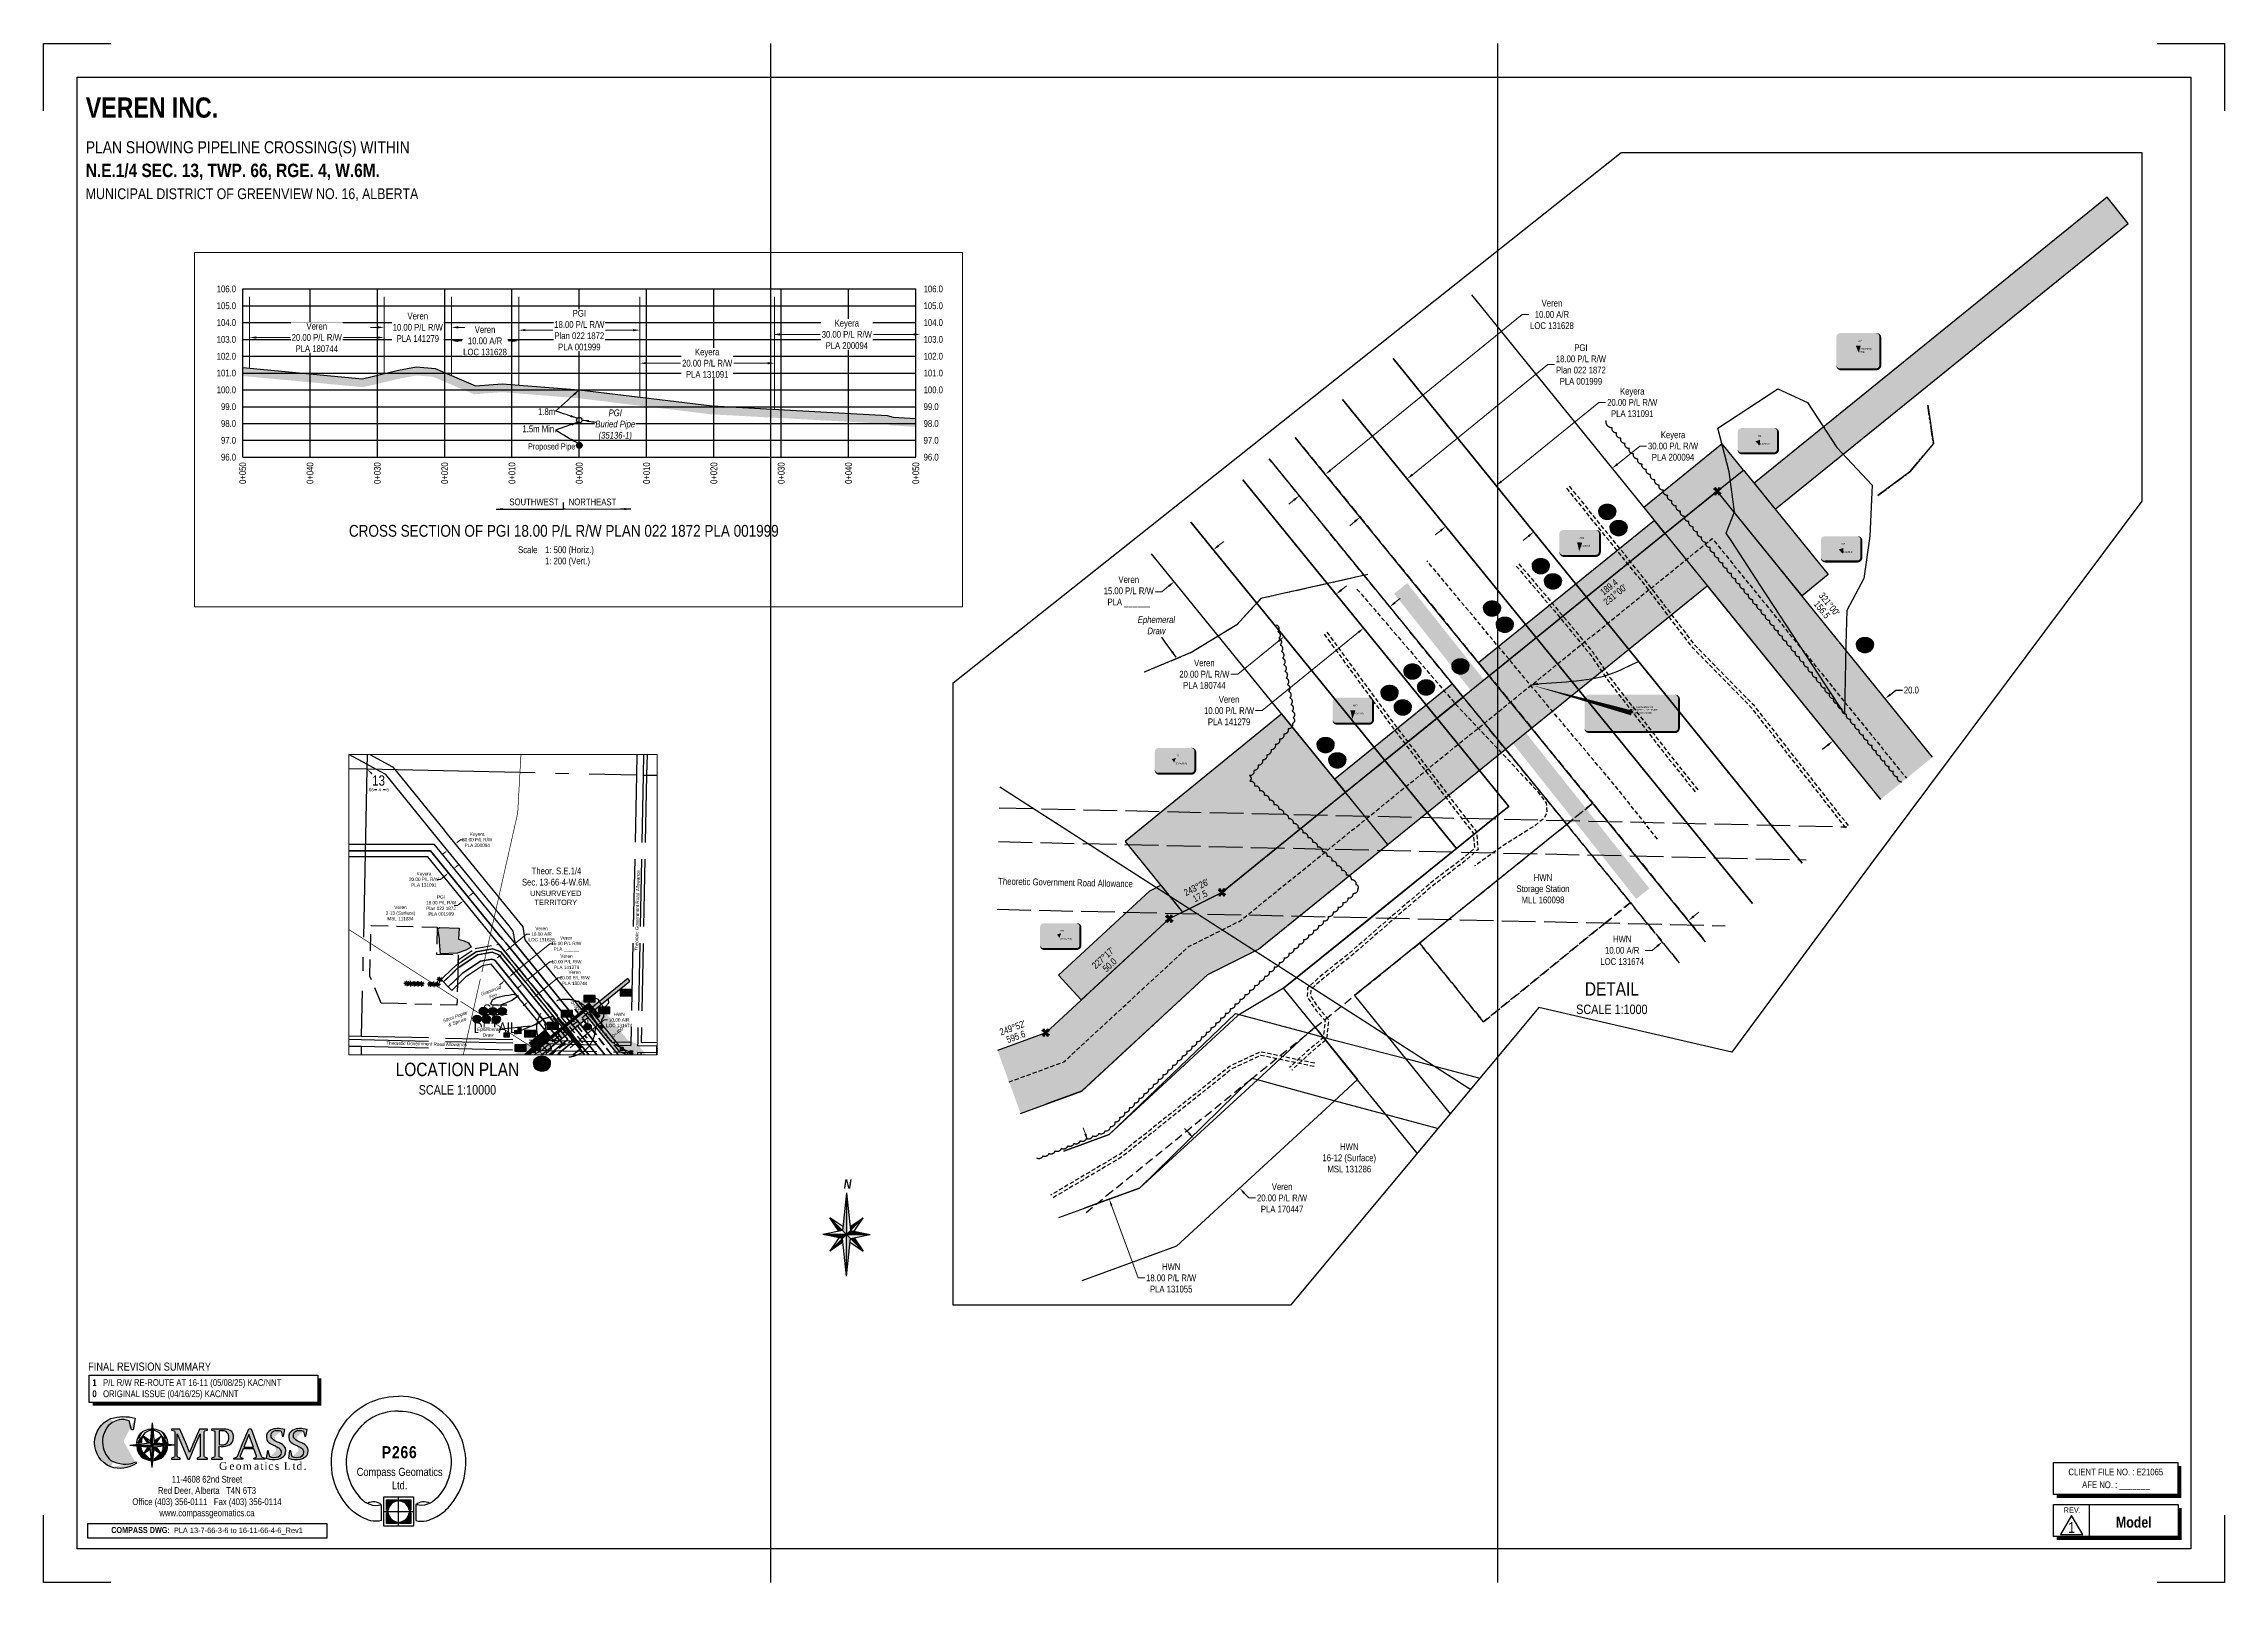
# Paper-space layout 'XING #2' of a CAD drawing. Extents: x -4447 to -1209, y -33 to 2253.
# The model-space entities are those that its viewports show. They can reach past a viewport. Long polylines and large blocks are cut down to what shows.
import ezdxf
from ezdxf.enums import TextEntityAlignment as Align

# ---------------------------------------------------------------- set-up
doc = ezdxf.new("R2018")
doc.units = 0
doc.header["$LTSCALE"] = 5
doc.header["$PDSIZE"] = 0.5
for name, pattern in [('0', [1, 1, 0]), ('DASHDOT2', [12.7, 6.35, -3.175, 0, -3.175]), ('DASHED', [19.05, 12.7, -6.35]), ('foc-ACCESSROAD', [3.75, 2.5, -1.25]), ('foc-QUARTERLINE', [33, 25, -3, 2, -3]), ('foc-TIELINE', [1.875, 1.25, -0.625]), ('foc-TOPO', [1, 0.2, -0.8]), ('foc-TOPO-ephemeral', [6.25, 3.125, -0.625, 0.625, -0.625, 0.625, -0.625]), ('foc-UNSURVEYED', [12.5, 10, -2.5]), ('UG_PIPE', [1.875, 1.25, -0.625])]:
    doc.linetypes.add(name, pattern=pattern)
doc.layers.get('Defpoints').update_dxf_attribs({"color": 9})
for name, color, linetype in [('10', 1, 'Continuous'), ('9', 3, 'Continuous'), ('AS-PIPE-UG', 44, 'UG_PIPE'), ('AS-PIPE-UG-T', 44, 'Continuous'), ('AS-ROADS', 254, 'Continuous'), ('AS-UNDERLAY-H', 141, 'Continuous'), ('AS-WILDLIFE', 131, 'DASHDOT2'), ('C-AR', 13, 'foc-ACCESSROAD'), ('C-RW', 13, 'Continuous'), ('C-SYMBOL', 7, 'Continuous'), ('C-WS', 13, 'foc-ACCESSROAD'), ('C-WS-S', 8, 'Continuous'), ('CG-LOGO', 7, 'Continuous'), ('CG-NORTH', 7, 'Continuous'), ('CG-NOTES', 7, 'Continuous'), ('DETAIL-T', 7, 'Continuous'), ('F-AR', 190, 'foc-ACCESSROAD'), ('F-RW', 190, 'Continuous'), ('F-WS', 190, 'foc-ACCESSROAD'), ('F-WS-S', 8, 'Continuous'), ('L-BD', 7, 'Continuous'), ('L-BD1', 253, 'Continuous'), ('L-DETAIL-T', 3, 'Continuous'), ('L-MON', 1, 'Continuous'), ('L-QSEC', 8, 'foc-QUARTERLINE'), ('L-ROAD-T', 7, 'Continuous'), ('L-SECLBL', 7, 'Continuous'), ('L-SECQ', 8, 'foc-QUARTERLINE'), ('L-UNS-T', 3, 'Continuous'), ('L-USEC', 7, 'foc-UNSURVEYED'), ('P-BUFFER-H 30m', 51, 'Continuous'), ('P-CROSSINGS', 250, 'Continuous'), ('P-CROSSINGS-GRID', 8, 'Continuous'), ('P-CROSSINGS-GROUND', 48, 'foc-TOPO'), ('P-CROSSINGS-LINE', 3, 'Continuous'), ('P-ELEVATION', 7, 'Continuous'), ('P-PROPOSED', 10, 'Continuous'), ('P-PROPOSED-H', 21, 'Continuous'), ('P-TEMP-BLOCKS', 250, 'Continuous'), ('P-TEMP-H', 41, 'Continuous'), ('P-TEMP_ACCESS ROAD', 46, 'Continuous'), ('P-TEMP_LOG DECK', 46, 'Continuous'), ('P-TEMP_WORKSPACE', 46, 'Continuous'), ('P-TXT', 4, 'Continuous'), ('S-T7', 7, 'Continuous'), ('T-BUSH', 110, '0'), ('T-BUSH-T', 110, 'Continuous'), ('T-DRAW', 143, 'foc-TOPO-ephemeral'), ('T-TIE', 201, 'foc-TIELINE'), ('T-WATER', 160, 'Continuous'), ('T-WATER-H', 133, 'Continuous'), ('T-WATER-T', 170, 'Continuous'), ('WETLAND', 143, 'Continuous'), ('WETLAND-T', 146, 'Continuous')]:
    doc.layers.add(name, color=color, linetype=linetype)
for name, color, linetype, lineweight in [('C-RW-T', 13, 'Continuous', 9), ('C-WS-T', 13, 'Continuous', 9), ('F-AR-T', 190, 'Continuous', 9), ('F-RW-T', 190, 'Continuous', 9), ('F-WS-T', 190, 'Continuous', 9), ('T-TIE-T', 201, 'Continuous', 18)]:
    doc.layers.add(name, color=color, linetype=linetype, lineweight=lineweight)
doc.styles.add('140', font='ARIALN.TTF', dxfattribs={"height": 15})
doc.styles.add('175L', font='ARIALN.TTF', dxfattribs={"height": 20})
doc.styles.add('80', font='ARIALN.TTF', dxfattribs={"height": 10})
doc.styles.add('80CG', font='ARIALN.TTF', dxfattribs={"height": 10})
doc.styles.add('80L', font='ARIALN.TTF', dxfattribs={"height": 10})
doc.styles.add('80LS', font='ARIALNI.TTF', dxfattribs={"height": 10})
doc.styles.add('Crossing', font='ARIALN.TTF', dxfattribs={"height": 10})
doc.styles.add('foc-LtypeFont', font='ARIALN.TTF', dxfattribs={"height": 7.35})
doc.styles.add('SIMPLEX', font='ARIALN.TTF')
doc.styles.get("Standard").update_dxf_attribs({"font": 'ARIALN.TTF'})
doc.linetypes.add('foc-TOPO-flowdirection-NOLINE', pattern='A,0,[">",foc-LtypeFont,S=0.3,R=0,X=0,Y=-0.945],-20,[">",foc-LtypeFont,S=0.3,R=0,X=0,Y=-0.945],0', length=20)
doc.dimstyles.new('Compass 5 000', dxfattribs={"dimscale": 5, "dimtxt": 9, "dimasz": 2, "dimexe": 0.2, "dimexo": 0.0625, "dimgap": 0.5, "dimtad": 0, "dimtih": 1, "dimtoh": 1, "dimzin": 0, "dimdsep": 46, "dimtxsty": '80CG', "dimcen": 0.1, "dimse1": 1, "dimse2": 1, "dimclrd": 256, "dimclrt": 256, "dimaunit": 1, "dimadec": 4, "dimazin": 0, "dimtfac": 0.06, "dimtofl": 0, "dimtmove": 0, "dimatfit": 1, "dimfxl": 0.2, "dimtolj": 1, "dimtzin": 0, "dimlwd": -1, "dimarcsym": 0})

psp = doc.layouts.new('XING #2')

# ---------------------------------------------------------------- texts
at = {"insert": (-4384.9, 2172.5), "char_height": 9, "attachment_point": 1, "style": '80L'}
psp.add_mtext_dynamic_manual_height_columns('\\pxql;{\\fArial Narrow|b1|i0|c0|p34;\\H3.3333x;\\C14;VEREN INC.\\P}\\P{\\H2x;PLAN SHOWING PIPELINE CROSSING(S) WITHIN \\P\\H0.11111x; \\P\\fArial Narrow|b1|i0|c0|p34;\\H9.9999x;N.E.1/4 SEC. 13, TWP. 66, RGE. 4, W.6M.}\\P{\\H0.22222x; \\P\\H8.0001x;MUNICIPAL DISTRICT OF GREENVIEW NO. 16, ALBERTA}', width=732.59, gutter_width=45, heights=[0], dxfattribs=at)
at = {"layer": 'CG-NOTES', "attachment_point": 1, "style": '80'}
for s, insert, char_height, width in [('\\pxqc;11-4608 62nd Street\\PRed Deer, Alberta   T4N 6T3\\POffice (403) 356-0111   Fax (403) 356-0114\\Pwww.compassgeomatics.ca', (-4333.8, 124.7), 10, 257.83), ('\\pxqc;{\\fArial Narrow|b1|i0|c0|p34;\\H1.125x;\\C14;COMPASS DWG:}  PLA 13-7-66-3-6 to 16-11-66-4-6_Rev1', (-4380.1, 48.8), 8, 350.451)]:
    psp.add_mtext(s, dxfattribs=dict(at, insert=insert, char_height=char_height, width=width))
at = {"layer": 'DETAIL-T', "color": 3, "style": '80CG'}
for s, insert, char_height, width, attachment_point in [('\\pxqc;DETAIL {\\H0.7x;SCALE 1:1000}', (-2118.6, 834.4), 19.992, 109.664, 5), ('\\pxqc;LOCATION PLAN\\P{\\H0.7x;SCALE 1:10000}', (-3999.5, 738.6), 20, 333.059, 1)]:
    psp.add_mtext(s, dxfattribs=dict(at, insert=insert, char_height=char_height, width=width, attachment_point=attachment_point))
at = {"layer": 'L-DETAIL-T', "insert": (-3807, 825.2), "char_height": 16, "width": 60.707, "attachment_point": 1, "style": '80CG', "bg_fill": 3, "box_fill_scale": 1.5, "bg_fill_color": 256, "bg_fill_transparency": 0}
psp.add_mtext('\\pxqc;SEE \\PDETAIL', dxfattribs=at)

msp = doc.modelspace()

# ---------------------------------------------------------------- texts
at = {"style": '80'}
for s, p in [('0+050', (413549.396, 6061640.709)), ('0+040', (413649.355, 6061640.709)), ('0+030', (413749.314, 6061640.709)), ('0+020', (413849.273, 6061640.709)), ('0+010', (413949.232, 6061640.709)), ('0+000', (414049.191, 6061640.709)), ('0+010', (414149.15, 6061640.709)), ('0+020', (414249.109, 6061640.709)), ('0+030', (414349.067, 6061640.709)), ('0+040', (414449.026, 6061640.709)), ('0+050', (414548.985, 6061640.709))]:
    msp.add_text(s, height=9.9959, rotation=90, dxfattribs=at).set_placement(p, align=Align.MIDDLE_RIGHT)
at = {"insert": (413987.94, 6061720.942), "char_height": 9.9959, "attachment_point": 1, "style": '80L'}
msp.add_mtext_dynamic_manual_height_columns('1.8m', width=9.61939, gutter_width=49.979, heights=[0], dxfattribs=at)
at = {"layer": 'C-SYMBOL', "color": 3, "insert": (406120.78, 6063497.027), "char_height": 19.99185, "width": 203.15943, "attachment_point": 2, "style": '175L'}
msp.add_mtext('Theor. S.E.1/4 \\PSec. 13-66-4-W.6M.', dxfattribs=at)
at = {"layer": 'C-WS-T', "insert": (405657.644, 6063361.947), "char_height": 9.99592, "width": 72.65374, "attachment_point": 5, "style": '80CG'}
msp.add_mtext('\\A1;Veren\\P2-13 (Surface)\\PMSL 111884', dxfattribs=at)
at = {"layer": 'DETAIL-T', "color": 3, "insert": (403036.455, 6064513.891), "char_height": 19.99184, "width": 109.66411, "attachment_point": 5, "style": '80CG'}
msp.add_mtext("\\pxqc;DETAIL 'B'\\P{\\H0.7x;SCALE 1:1000}", dxfattribs=at)
at = {"layer": 'DETAIL-T', "insert": (413958.368, 6061515.775), "char_height": 9.99589, "attachment_point": 1, "style": '80L'}
msp.add_mtext_dynamic_manual_height_columns('Scale^I1: 500 (Horiz.)\\P^I1: 200 (Vert.)', width=217.01587, gutter_width=44.982, heights=[0], dxfattribs=at)
at = {"layer": 'L-BD1'}
for s, rotation, p in [('189.4', 39.008055, (403081.938, 6065202.622)), ("231°00'", 39.008055, (403090.904, 6065191.553)), ("321°00'", 309.00894, (403409.124, 6065177.467)), ("243°26'", 26.572156, (402469.065, 6064756.861)), ('17.5', 26.572156, (402474.549, 6064743.677)), ("227°17'", 42.716721, (402330.603, 6064651.819)), ('50.0', 42.716721, (402340.266, 6064641.354)), ("249%%d52'", 20.131041, (402196.124, 6064548.041)), ('595.6', 20.131041, (402201.026, 6064534.667))]:
    msp.add_text(s, height=9.9959, rotation=rotation, dxfattribs=at).set_placement(p, align=Align.MIDDLE_CENTER)
at = {"layer": 'L-BD1', "style": '80L'}
msp.add_text('156.5', height=9.9959, rotation=309.00908, dxfattribs=at).set_placement((403398.186, 6065169.133), align=Align.MIDDLE)
at = {"layer": 'L-DETAIL-T', "insert": (414026.276, 6061547.635), "char_height": 17.49281, "width": 715.08992, "attachment_point": 2, "rotation": 0, "style": '140'}
msp.add_mtext('CROSS SECTION OF PGI 18.00 P/L R/W PLAN 022 1872 PLA 001999', dxfattribs=at)
at = {"layer": 'L-ROAD-T', "style": '80L'}
for rotation, p in [(88.815652, (406360.813, 6063369.325)), (358.712313, (405735.087, 6062973.352))]:
    msp.add_text('Theoretic Government Road Allowance', height=9.99592, rotation=rotation, dxfattribs=at).set_placement(p, align=Align.MIDDLE_CENTER)
at = {"layer": 'L-UNS-T', "color": 3, "insert": (406118.805, 6063406.956), "char_height": 15.99348, "attachment_point": 5, "style": '80L'}
msp.add_mtext_dynamic_manual_height_columns('\\pxqc;UNSURVEYED TERRITORY', width=126.31028, gutter_width=47.461, heights=[0], dxfattribs=at)
at = {"layer": 'S-T7', "style": '80'}
for s, p in [('106.0', (413539.487, 6061898.272)), ('105.0', (413539.487, 6061873.282)), ('104.0', (413539.487, 6061848.292)), ('103.0', (413539.487, 6061823.303)), ('102.0', (413539.487, 6061798.313)), ('101.0', (413539.487, 6061773.323)), ('100.0', (413539.487, 6061748.333)), ('99.0', (413539.487, 6061723.344)), ('98.0', (413539.487, 6061698.354)), ('97.0', (413539.487, 6061673.364)), ('96.0', (413539.487, 6061648.375))]:
    msp.add_text(s, height=9.9959, dxfattribs=at).set_placement(p, align=Align.MIDDLE_RIGHT)
for s, p in [('106.0', (414560.598, 6061898.272)), ('105.0', (414560.598, 6061873.282)), ('104.0', (414560.598, 6061848.292)), ('103.0', (414560.598, 6061823.303)), ('102.0', (414560.598, 6061798.313)), ('101.0', (414560.598, 6061773.323)), ('99.0', (414560.598, 6061723.344)), ('100.0', (414560.598, 6061748.333)), ('98.0', (414560.598, 6061698.354)), ('97.0', (414560.598, 6061673.364)), ('96.0', (414560.598, 6061648.375))]:
    msp.add_text(s, height=9.9959, dxfattribs=at).set_placement(p, align=Align.MIDDLE_LEFT)
at = {"layer": 'T-BUSH-T', "insert": (405819.049, 6063059.053), "char_height": 9.99592, "width": 68.42918, "attachment_point": 2, "rotation": 20, "style": '80LS'}
msp.add_mtext('60cm Poplar\\P& Spruce', dxfattribs=at)
at = {"layer": 'T-TIE-T', "style": '80L'}
for s, rotation, p in [('0+500', 309.008055, (406178.368, 6063083.776)), ('0+400', 39.00894, (406302.713, 6063007.888)), ('0+600', 309.008055, (406181.806, 6062924.455))]:
    msp.add_text(s, height=9.9959, rotation=rotation, dxfattribs=at).set_placement(p, align=Align.MIDDLE_CENTER)
at = {"layer": 'WETLAND-T', "insert": (405899.841, 6063127.19), "char_height": 9.99592, "width": 53.48201, "attachment_point": 1, "rotation": 20, "style": '80LS'}
msp.add_mtext('\\pxqc;Graminoid \\PFen', dxfattribs=at)

# ---------------------------------------------------------------- blocks, each defined once
blk = doc.blocks.new('cg-north')
at = {"linetype": 'Continuous'}
for points in [[(-0.3, 62), (-6.2, 6), (-0.3, 0.1)], [(-0.3, 0.1), (-35.5, 0.1), (-6.2, -5.8)], [(-25.2, 25), (-11.6, 4.9), (-6.2, 6)], [(5.6, 6), (-0.3, 0.1), (34.9, 0.1)], [(5.6, -5.8), (-0.3, 0.1), (-0.3, -61.7)], [(24.6, 25), (5, 11.8), (5.6, 6)], [(-5.6, -11.5), (-6.2, -5.8), (-25.2, -24.8)], [(11, -4.7), (5.6, -5.8), (24.6, -24.8)]]:
    blk.add_hatch(color=14, dxfattribs=at).paths.add_polyline_path(points)
at = {"color": 14, "linetype": 'Continuous'}
for p, q in [((-0.3, 62), (-6.2, 6)), ((-0.3, 62), (-0.3, 0.1)), ((-0.3, 62), (5.6, 6)), ((-6.2, 6), (-35.5, 0.1)), ((-0.3, 0.1), (-35.5, 0.1)), ((-6.2, -5.8), (-35.5, 0.1)), ((-0.3, 0.1), (-25.2, 25)), ((-11.6, 4.9), (-25.2, 25)), ((-5.6, 11.8), (-25.2, 25)), ((-0.3, 0.1), (-25.2, -24.8)), ((-0.3, 0.1), (24.6, 25)), ((-0.3, 0.1), (24.6, -24.8)), ((-0.3, -61.7), (-0.3, 0.1)), ((-0.3, 0.1), (34.9, 0.1)), ((5, 11.8), (24.6, 25)), ((5.6, 6), (34.9, 0.1)), ((5.6, -5.8), (34.9, 0.1)), ((11, 4.9), (24.6, 25)), ((-11.6, -4.7), (-25.2, -24.8)), ((-5.6, -11.5), (-25.2, -24.8)), ((-0.3, -61.7), (-6.2, -5.8)), ((-0.3, -61.7), (5.6, -5.8)), ((5, -11.5), (24.6, -24.8)), ((10.9, -4.5), (11, -4.7)), ((11, -4.7), (24.6, -24.8))]:
    blk.add_line(p, q, dxfattribs=at)
at = {"color": 14, "linetype": 'Continuous', "insert": (-10.2, 82), "char_height": 14, "width": 22.782, "attachment_point": 1, "style": '80CG'}
blk.add_mtext('\\pxqc;{\\fArial Narrow|b1|i1|c0|p34;N}', dxfattribs=at)
blk = doc.blocks.new('STAMP')
at = {"linetype": 'Continuous'}
h = blk.add_hatch(color=256, dxfattribs=at)
h.dxf.hatch_style = 1
h.paths.add_polyline_path([(-3.5, -57.3), (-3.5, -55.2), (-19.4, -55.2), (-19.4, -70.8), (-17, -70.8, -0.341095)])
h.paths.add_polyline_path([(14.1, -70.8), (16.5, -70.8), (16.5, -55.2), (0.5, -55.2), (0.5, -57.3, -0.341095)])
h.paths.add_polyline_path([(0.5, -88.4), (0.5, -90.4), (16.5, -90.4), (16.5, -74.8), (14.1, -74.8, -0.341095)])
h.paths.add_polyline_path([(-17, -74.8), (-19.4, -74.8), (-19.4, -90.4), (-3.5, -90.4), (-3.5, -88.4, -0.341095)])
for p, q in [((-3.5, -57.3), (-3.5, -55.2)), ((-1.5, -94.4), (-1.5, -51.2)), ((0.5, -57.3), (0.5, -55.2)), ((-23.4, -72.8), (20.5, -72.8)), ((-19.4, -70.8), (-17, -70.8)), ((-19.4, -74.8), (-17, -74.8)), ((-3.5, -90.4), (-3.5, -88.4)), ((0.5, -90.4), (0.5, -88.4)), ((14.1, -70.8), (16.5, -70.8)), ((14.1, -74.8), (16.5, -74.8))]:
    blk.add_line(p, q, dxfattribs=at)
at = {"linetype": 'Continuous', "flags": 128}
for points in [[(-1.5, 76.4, 0.665153), (-58.4, -52.5, 0.284669), (-27.2, -62.8), (-27.2, -86.2, -0.121434), (-43, -86.6, -0.034119), (-55.1, -81.5, -0.115846), (-74.8, -67.2, -0.661414), (-1.5, 98.4, 0.661414)], [(-1.5, 76.4, -0.665153), (55.5, -52.5, -0.284669), (24.2, -62.8), (24.2, -86.2, 0.121434), (40.1, -86.6, 0.034119), (52.2, -81.5, 0.115846), (71.9, -67.2, 0.661414), (-1.5, 98.4, -0.661414)]]:
    blk.add_lwpolyline(points, format="xyb", dxfattribs=at)
at = {"linetype": 'Continuous'}
blk.add_lwpolyline([(20.5, -94.4), (-23.4, -94.4), (-23.4, -51.2), (20.5, -51.2)], close=True, dxfattribs=at)
for points in [[(-19.4, -70.8), (-19.4, -55.2), (-3.5, -55.2)], [(0.5, -55.2), (16.5, -55.2), (16.5, -70.8)], [(-3.5, -90.4), (-19.4, -90.4), (-19.4, -74.8)], [(16.5, -74.8), (16.5, -90.4), (0.5, -90.4)]]:
    blk.add_lwpolyline(points, dxfattribs=at)
for centre, radius, start, end in [((-38.8, -76.5), 18, 49.7767, 119.1818), ((-1.5, -72.8), 15.7, 97.3315, 172.6685), ((-1.5, -72.8), 15.7, 7.3315, 82.6685), ((35.9, -76.5), 18, 60.8182, 130.2233), ((-1.5, -72.8), 15.7, 187.3315, 262.6685), ((-1.5, -72.8), 15.7, 277.3315, 352.6685)]:
    blk.add_arc(centre, radius, start, end, dxfattribs=at)
at = {"linetype": 'Continuous', "attachment_point": 5, "style": '80CG'}
for s, width, insert, char_height in [('{\\fArial Narrow|b1|i0|c0|p34;\\T1.1;P266}', 51.54, (0, 15.2), 18), ('\\pxqc;Compass Geomatics\\PLtd.', 127.184, (0, -24), 12)]:
    blk.add_mtext_dynamic_manual_height_columns(s, width=width, gutter_width=45, heights=[0], dxfattribs=dict(at, insert=insert, char_height=char_height))
blk = doc.blocks.new('c_logo')
h = blk.add_hatch(color=256)
edge = h.paths.add_edge_path()
edge.add_arc((-141.8, -18.9), 63, 74.1661, 107.5113, ccw=False)
edge.add_line((-124.6, 41.7), (-127.8, 24.4))
edge.add_line((-127.8, 24.4), (-129.9, 24.3))
edge.add_line((-129.9, 24.3), (-133.7, 38))
edge.add_arc((-143.5, 10.5), 29.1, 70.3832, 129.1598)
edge.add_arc((-136.2, 6.6), 36.9, 134.0613, 228.3206)
edge.add_arc((-139.8, 16.8), 43.2, 241.0325, 291.7344)
edge.add_line((-123.8, -23.3), (-123.3, -25.7))
edge.add_arc((-147.3, 10.4), 43.4, 251.5179, 303.5841, ccw=False)
edge.add_arc((-146.1, 5.2), 38.8, 112.1026, 247.4698, ccw=False)
at = {"linetype": 'Continuous'}
for points in [[(-99.4, 34.7), (-102.5, 4.9), (-99.4, 1.7)], [(-99.4, 1.7), (-132.4, 1.7), (-102.5, -1.4)], [(-112.7, 15), (-105.6, 4.5), (-102.5, 4.9)], [(-96.3, 4.9), (-99.4, 1.7), (-66.4, 1.7)], [(-96.3, -1.4), (-99.4, 1.7), (-99.4, -31.3)], [(-86.1, 15), (-96.6, 7.9), (-96.3, 4.9)], [(-102.2, -4.5), (-102.5, -1.4), (-112.7, -11.6)], [(-93.2, -1.1), (-96.3, -1.4), (-86.1, -11.6)]]:
    blk.add_hatch(color=14, dxfattribs=at).paths.add_polyline_path(points)
h = blk.add_hatch(color=256)
edge = h.paths.add_edge_path()
edge.add_arc((-89, 1.8), 33.4, 166.6682, 175.6601, ccw=False)
edge.add_arc((-102.3, 5.6), 19.6, 121.6531, 168.6953, ccw=False)
edge.add_arc((-99.6, 0.9), 25, 95.0736, 121.1383, ccw=False)
edge.add_line((-101.8, 25.8), (-102.1, 23.3))
edge.add_arc((-99.9, 6.4), 17.1, 97.444, 127.0912)
edge.add_arc((-98.7, 8.4), 16.4, 134.7148, 171.0442)
edge.add_arc((-73.8, 3.2), 41.8, 169.3159, 177.5034)
edge.add_line((-115.5, 5), (-122.3, 4.3))
h = blk.add_hatch(color=256)
edge = h.paths.add_edge_path()
edge.add_arc((-99.1, 0.9), 25, 58.8617, 85.0803, ccw=False)
edge.add_arc((-96.4, 5.6), 19.6, 11.3047, 58.3469, ccw=False)
edge.add_arc((-109.7, 1.8), 33.4, 4.3278, 13.3318, ccw=False)
edge.add_line((-76.4, 4.3), (-83.2, 5))
edge.add_arc((-124.9, 3.2), 41.8, 2.487, 10.6841)
edge.add_arc((-100.1, 8.4), 16.4, 8.9558, 45.2852)
edge.add_arc((-98.8, 6.4), 17.1, 52.9088, 82.7833)
edge.add_line((-96.7, 23.3), (-97, 25.8))
h = blk.add_hatch(color=256)
edge = h.paths.add_edge_path()
edge.add_line((-48.6, 2.5), (-58.3, 25.6))
edge.add_line((-58.3, 25.6), (-70.6, 25.6))
edge.add_line((-70.6, 25.6), (-70.6, 24.2))
edge.add_line((-70.6, 24.2), (-66.8, 23))
edge.add_arc((-67.2, 21.6), 1.5, 0, 72.6157, ccw=False)
edge.add_line((-65.7, 21.6), (-65.7, 2.5))
edge.add_line((-65.7, 2.5), (-65.7, -14.9))
edge.add_arc((-67.2, -14.9), 1.5, -73.424, 0, ccw=False)
edge.add_line((-66.8, -16.3), (-70.5, -17.4))
edge.add_line((-70.5, -17.4), (-70.5, -18.9))
edge.add_line((-70.5, -18.9), (-57.6, -18.9))
edge.add_line((-57.6, -18.9), (-57.6, -17.5))
edge.add_line((-57.6, -17.5), (-61.1, -16.4))
edge.add_arc((-60.6, -15), 1.5, 180, 252.4646, ccw=False)
edge.add_line((-62.1, -15), (-62.1, 2.5))
edge.add_line((-62.1, 2.5), (-62.1, 18.4))
edge.add_line((-62.1, 18.4), (-46.4, -18.9))
edge.add_line((-46.4, -18.9), (-44.1, -18.9))
edge.add_line((-44.1, -18.9), (-35, 2.5))
edge.add_line((-35, 2.5), (-28.3, 18.3))
edge.add_line((-28.3, 18.3), (-28.3, 2.5))
edge.add_line((-28.3, 2.5), (-28.3, -15))
edge.add_arc((-29.8, -15), 1.5, -73.424, 0, ccw=False)
edge.add_line((-29.4, -16.4), (-32.7, -17.4))
edge.add_line((-32.7, -17.4), (-32.7, -18.9))
edge.add_line((-32.7, -18.9), (-17.3, -18.9))
edge.add_line((-17.3, -18.9), (-17.3, -17.5))
edge.add_line((-17.3, -17.5), (-21, -16.3))
edge.add_arc((-20.5, -14.9), 1.5, 180, 252.4646, ccw=False)
edge.add_line((-22, -14.9), (-22, 2.5))
edge.add_line((-22, 2.5), (-22, 21.7))
edge.add_arc((-20.5, 21.7), 1.5, 107.3843, 180, ccw=False)
edge.add_line((-21, 23.1), (-17.4, 24.2))
edge.add_line((-17.4, 24.2), (-17.4, 25.6))
edge.add_line((-17.4, 25.6), (-29.1, 25.6))
edge.add_line((-29.1, 25.6), (-38.8, 2.5))
edge.add_line((-38.8, 2.5), (-43.7, -9.1))
edge.add_line((-43.7, -9.1), (-48.6, 2.5))
h = blk.add_hatch(color=256)
h.paths.add_polyline_path([(7.6, 25.6), (-11.1, 25.6), (-11.1, 24.2), (-7.3, 23, -0.326805), (-6.3, 21.6), (-6.3, -14.9, -0.331803), (-7.4, -16.3), (-11.1, -17.4), (-11.1, -18.9), (5.3, -18.9), (5.3, -17.5), (1, -16.2, -0.327162), (0, -14.7), (0, 0, 0.135693), (12.6, 1, 0.518306), (18.8, 21.8, 0.201798)])
h.paths.add_polyline_path([(0, 22.9, -0.05909), (7.3, 22.8, -0.236459), (13.3, 18.7, -0.297964), (11.9, 5.1, -0.269959), (0.5, 2.5, -0.011455), (0, 2.6)], flags=16)
h = blk.add_hatch(color=256)
h.paths.add_polyline_path([(47.4, 26.1), (44.1, 25.8), (34.4, 2.5), (27.1, -15, -0.225541), (25.7, -16.2), (21.8, -17.4), (21.8, -18.9), (34.7, -18.9), (35.3, -18.9), (35.3, -17.5), (32.4, -16.6, -0.43446), (31.4, -14.6), (35.8, -3.6), (51.8, -3.6), (55.7, -14.5, -0.430441), (54.7, -16.5), (51.5, -17.4), (51.5, -18.9), (67.8, -18.9), (67.8, -17.5), (63.9, -16.3, -0.232291), (62.4, -14.9), (56.1, 2.5)])
h.paths.add_polyline_path([(44.1, 17.7), (49.6, 2.5), (50.9, -1.1), (36.8, -1.1), (38.2, 2.5)], flags=16)
h = blk.add_hatch(color=256)
edge = h.paths.add_edge_path()
edge.add_arc((103.3, 50.8), 54.1, 243.1997, 248.1345)
edge.add_arc((69.9, -30.2), 33.5, 55.7647, 66.7239, ccw=False)
edge.add_arc((84.5, -9), 7.7, -65.6478, 57.1428, ccw=False)
edge.add_arc((81.8, 0.7), 17.7, 248.3428, 289.4425, ccw=False)
edge.add_line((75.3, -15.8), (73.1, -6.7))
edge.add_line((73.1, -6.7), (71.7, -6.9))
edge.add_line((71.7, -6.9), (70.1, -17.8))
edge.add_arc((81.2, 14.2), 33.9, 250.8905, 281.4155)
edge.add_arc((84.6, -3.1), 16.2, 281.7683, 321.9948)
edge.add_arc((87.3, -7), 11.8, 328.8789, 398.35)
edge.add_arc((79.7, -17.6), 24.7, 46.7096, 54.4302)
edge.add_arc((79.7, -17.6), 24.7, 54.4302, 70.3091)
edge.add_arc((139.4, 119.6), 125, 243.6166, 245.7228, ccw=False)
edge.add_arc((89.5, 20.6), 14.2, 223.2297, 246.3738, ccw=False)
edge.add_arc((84.7, 16.1), 7.62, 121.2723, 223.353, ccw=False)
edge.add_arc((86.6, 7.5), 16.2, 69.6826, 111.1397, ccw=False)
edge.add_line((92.2, 22.7), (94.3, 14.7))
edge.add_line((94.3, 14.7), (95.6, 14.9))
edge.add_line((95.6, 14.9), (97.6, 24.9))
edge.add_arc((87.2, -14.4), 40.7, 75.2956, 91.6843)
edge.add_arc((86, 5.6), 20.7, 89.7518, 117.221)
edge.add_arc((80.5, 14.4), 10.4, 112.8657, 186.9967)
edge.add_arc((81.9, 14.2), 11.8, 185.0082, 240.0685)
edge.add_arc((103.3, 50.8), 54.1, 239.829, 243.1997)
h = blk.add_hatch(color=256)
edge = h.paths.add_edge_path()
edge.add_arc((136.5, 50.8), 54.1, 243.1997, 248.1345)
edge.add_arc((103.1, -30.2), 33.5, 55.7647, 66.7239, ccw=False)
edge.add_arc((117.7, -9), 7.7, -65.6478, 57.1428, ccw=False)
edge.add_arc((115, 0.7), 17.7, 248.3428, 289.4425, ccw=False)
edge.add_line((108.5, -15.8), (106.3, -6.7))
edge.add_line((106.3, -6.7), (104.8, -6.9))
edge.add_line((104.8, -6.9), (103.3, -17.8))
edge.add_arc((114.4, 14.2), 33.9, 250.8905, 281.4155)
edge.add_arc((117.8, -3.1), 16.2, 281.7683, 321.9948)
edge.add_arc((120.5, -7), 11.8, 328.8789, 398.35)
edge.add_arc((112.8, -17.6), 24.7, 46.7096, 54.4302)
edge.add_arc((112.8, -17.6), 24.7, 54.4302, 70.3091)
edge.add_arc((172.5, 119.6), 125, 243.6166, 245.7228, ccw=False)
edge.add_arc((122.7, 20.6), 14.2, 223.2297, 246.3738, ccw=False)
edge.add_arc((117.9, 16.1), 7.62, 121.2723, 223.353, ccw=False)
edge.add_arc((119.8, 7.5), 16.2, 69.6826, 111.1397, ccw=False)
edge.add_line((125.4, 22.7), (127.5, 14.7))
edge.add_line((127.5, 14.7), (128.8, 14.9))
edge.add_line((128.8, 14.9), (130.8, 24.9))
edge.add_arc((120.4, -14.4), 40.7, 75.2956, 91.6843)
edge.add_arc((119.2, 5.6), 20.7, 89.7518, 117.221)
edge.add_arc((113.7, 14.4), 10.4, 112.8657, 186.9967)
edge.add_arc((115.1, 14.2), 11.8, 185.0082, 240.0685)
edge.add_arc((136.5, 50.8), 54.1, 239.829, 243.1997)
h = blk.add_hatch(color=256)
edge = h.paths.add_edge_path()
edge.add_arc((-89, 3), 33.4, 186.7164, 193.3318)
edge.add_arc((-102.3, -0.8), 19.6, 191.3047, 238.3469)
edge.add_arc((-99.6, 3.9), 25, 238.8617, 264.5936)
edge.add_line((-102, -21), (-102.2, -18.5))
edge.add_arc((-99.9, -1.6), 17.1, 232.9088, 262.0641, ccw=False)
edge.add_arc((-98.7, -3.6), 16.4, 188.9558, 225.2852, ccw=False)
edge.add_arc((-73.8, 1.6), 41.8, 184.3813, 190.6841, ccw=False)
edge.add_line((-115.5, -1.6), (-122.2, -0.9))
h = blk.add_hatch(color=256)
edge = h.paths.add_edge_path()
edge.add_arc((-124.9, 1.6), 41.8, 349.3159, 355.6284, ccw=False)
edge.add_arc((-100.1, -3.6), 16.4, 314.7148, 351.0442, ccw=False)
edge.add_arc((-98.8, -1.6), 17.1, 277.7082, 307.0912, ccw=False)
edge.add_line((-96.5, -18.5), (-96.8, -21))
edge.add_arc((-99.1, 3.9), 25, 275.2524, 301.1383)
edge.add_arc((-96.4, -0.8), 19.6, 301.6531, 348.6953)
edge.add_arc((-109.7, 3), 33.4, 346.6682, 353.2958)
edge.add_line((-76.6, -0.9), (-83.3, -1.6))
at = {"color": 14, "linetype": 'Continuous'}
for p, q in [((-99.4, 34.7), (-102.5, 4.9)), ((-99.4, 34.7), (-99.4, 1.7)), ((-99.4, 34.7), (-96.3, 4.9)), ((-132.4, 1.7), (-102.5, 4.9)), ((-132.4, 1.7), (-102.5, -1.4)), ((-132.4, 1.7), (-99.4, 1.7)), ((-99.4, 1.7), (-112.7, 15)), ((-105.6, 4.5), (-112.7, 15)), ((-102.2, 7.9), (-112.7, 15)), ((-99.4, 1.7), (-112.7, -11.6)), ((-99.4, 1.7), (-86.1, 15)), ((-66.4, 1.7), (-99.4, 1.7)), ((-99.4, 1.7), (-86.1, -11.6)), ((-99.4, -31.3), (-99.4, 1.7)), ((-96.6, 7.9), (-86.1, 15)), ((-66.4, 1.7), (-96.3, 4.9)), ((-66.4, 1.7), (-96.3, -1.4)), ((-93.2, 4.5), (-86.1, 15)), ((-105.6, -1.1), (-112.7, -11.6)), ((-102.2, -4.5), (-112.7, -11.6)), ((-99.4, -31.3), (-102.5, -1.4)), ((-99.4, -31.3), (-96.3, -1.4)), ((-96.6, -4.5), (-86.1, -11.6)), ((-93.2, -1.1), (-86.1, -11.6))]:
    blk.add_line(p, q, dxfattribs=at)
at = {"flags": 128}
for points in [[(-160.8, 41.1, -0.146532), (-124.6, 41.7), (-127.8, 24.4), (-129.9, 24.3), (-133.7, 38, 0.262236), (-161.9, 33.1, 0.436158), (-160.8, -21, 0.22491), (-123.8, -23.3), (-123.3, -25.7, -0.231173), (-161, -30.7, -0.670499)], [(-122.3, 4.3, -0.039254), (-121.5, 9.5, -0.208192), (-112.6, 22.3, -0.114221), (-101.8, 25.8), (-102.1, 23.3, 0.130087), (-110.2, 20, 0.159858), (-114.8, 10.9, 0.03574), (-115.5, 5)], [(-97, 25.8, -0.114902), (-86.2, 22.3, -0.208192), (-77.2, 9.5, -0.039307), (-76.4, 4.3), (-83.2, 5, 0.035782), (-83.9, 10.9, 0.159858), (-88.5, 20, 0.131095), (-96.7, 23.3)], [(-48.6, 2.5), (-58.3, 25.6), (-70.6, 25.6), (-70.6, 24.2), (-66.8, 23, -0.327892), (-65.7, 21.6), (-65.7, 2.5), (-65.7, -14.9, -0.331803), (-66.8, -16.3), (-70.5, -17.4), (-70.5, -18.9), (-57.6, -18.9), (-57.6, -17.5), (-61.1, -16.4, -0.327162), (-62.1, -15), (-62.1, 2.5), (-62.1, 18.4), (-46.4, -18.9), (-44.1, -18.9), (-35, 2.5), (-28.3, 18.3), (-28.3, 2.5), (-28.3, -15, -0.331803), (-29.4, -16.4), (-32.7, -17.4), (-32.7, -18.9), (-17.3, -18.9), (-17.3, -17.5), (-21, -16.3, -0.327162), (-22, -14.9), (-22, 2.5), (-22, 21.7, -0.327892), (-21, 23.1), (-17.4, 24.2), (-17.4, 25.6), (-29.1, 25.6), (-38.8, 2.5), (-43.7, -9.1)], [(78.9, 2.5, 0.021535), (83.1, 0.5, -0.047855), (88.7, -2.5, -0.593701), (87.7, -16, -0.181278), (75.3, -15.8), (73.1, -6.7), (71.7, -6.9), (70.1, -17.8, 0.133984), (87.9, -19, 0.177346), (97.4, -13.1, 0.312763), (96.6, 0.4, 0.0337), (94, 2.5, 0.069396), (88, 5.6, -0.00919), (83.8, 7.6, -0.10133), (79.2, 10.9, -0.477408), (80.8, 22.6, -0.18289), (92.2, 22.7), (94.3, 14.7), (95.6, 14.9), (97.6, 24.9, 0.071631), (86.1, 26.3, 0.120434), (76.5, 24, 0.335231), (70.2, 13.1, 0.244978), (76.1, 4, 0.014709)], [(112.1, 2.5, 0.021535), (116.3, 0.5, -0.047855), (121.9, -2.5, -0.593701), (120.9, -16, -0.181278), (108.5, -15.8), (106.3, -6.7), (104.8, -6.9), (103.3, -17.8, 0.133984), (121.1, -19, 0.177346), (130.6, -13.1, 0.312763), (129.8, 0.4, 0.0337), (127.2, 2.5, 0.069396), (121.2, 5.6, -0.00919), (117, 7.6, -0.10133), (112.4, 10.9, -0.477408), (113.9, 22.6, -0.18289), (125.4, 22.7), (127.5, 14.7), (128.8, 14.9), (130.8, 24.9, 0.071631), (119.2, 26.3, 0.120434), (109.7, 24, 0.335231), (103.4, 13.1, 0.244978), (109.3, 4, 0.014709)], [(-122.2, -0.9, 0.028873), (-121.5, -4.7, 0.208192), (-112.6, -17.5, 0.11275), (-102, -21), (-102.2, -18.5, -0.127905), (-110.2, -15.2, -0.159858), (-114.8, -6.1, -0.027508), (-115.5, -1.6)], [(-83.3, -1.6, -0.02755), (-83.9, -6.1, -0.159858), (-88.5, -15.2, -0.128915), (-96.5, -18.5), (-96.8, -21, 0.113431), (-86.2, -17.5, 0.208192), (-77.2, -4.7, 0.028926), (-76.6, -0.9)]]:
    blk.add_lwpolyline(points, format="xyb", close=True, dxfattribs=at)
for points in [[(-11.1, -18.9), (5.3, -18.9), (5.3, -17.5), (1, -16.2, -0.327162), (0, -14.7), (0, 0, 0.135693), (12.6, 1, 0.518306), (18.8, 21.8, 0.201798), (7.6, 25.6), (-11.1, 25.6), (-11.1, 24.2), (-7.3, 23, -0.326805), (-6.3, 21.6), (-6.3, -14.9, -0.331803), (-7.4, -16.3), (-11.1, -17.4), (-11.1, -18.9), (1.8, -18.9)], [(0.5, 2.5, 0.269959), (11.9, 5.1, 0.297964), (13.3, 18.7, 0.236459), (7.3, 22.8, 0.05909), (0, 22.9), (0, 2.6, 0.011455), (0.5, 2.5, 0.011455)], [(34.7, -18.9), (21.8, -18.9), (21.8, -17.4), (25.7, -16.2, 0.225541), (27.1, -15), (34.4, 2.5), (44.1, 25.8), (47.4, 26.1), (56.1, 2.5), (62.4, -14.9, 0.232291), (63.9, -16.3), (67.8, -17.5), (67.8, -18.9), (51.5, -18.9), (51.5, -17.4), (54.7, -16.5, 0.430441), (55.7, -14.5), (51.8, -3.6), (35.8, -3.6), (31.4, -14.6, 0.43446), (32.4, -16.6), (35.3, -17.5), (35.3, -18.9), (21.8, -18.9)]]:
    blk.add_lwpolyline(points, format="xyb", dxfattribs=at)
blk.add_lwpolyline([(50.9, -1.1), (49.6, 2.5), (44.1, 17.7), (38.2, 2.5), (36.8, -1.1)], close=True, dxfattribs=at)
at = {"insert": (0, -23.7), "char_height": 11.25, "width": 132.416, "attachment_point": 1, "style": '80CG'}
blk.add_mtext('{\\fBook Antiqua|b0|i0|c0|p18;\\T1.25;Geomatics Ltd.}', dxfattribs=at)
blk = doc.blocks.new('FileNumbers')
at = {"layer": 'CG-NOTES', "flags": 128}
blk.add_lwpolyline([(0, -47.4), (0, 0), (185.1, 0), (185.1, -47.4)], close=True, dxfattribs=at)
at = {"layer": 'CG-NOTES', "const_width": 5, "flags": 128}
blk.add_lwpolyline([(187.6, -5), (187.6, -49.9), (5, -49.9)], dxfattribs=at)
at = {"layer": 'CG-NOTES', "char_height": 10, "attachment_point": 5, "style": '80'}
for s, width, insert in [('CLIENT FILE NO. : E21065', 184.776, (92.7, -13.9)), ('AFE NO. : _______', 184.866, (92.7, -34.3))]:
    blk.add_mtext_dynamic_manual_height_columns(s, width=width, gutter_width=45, heights=[0], dxfattribs=dict(at, insert=insert))
blk = doc.blocks.new('*U33')
at = {"layer": 'CG-NOTES'}
for p, q in [((-339.4, 0), (0, 0)), ((-339.4, -22.4), (-339.4, 0)), ((0, 0), (0, -22.4)), ((-339.4, -40.7), (-339.4, -22.4)), ((0, -22.4), (0, -40.7)), ((0, -40.7), (-339.4, -40.7))]:
    blk.add_line(p, q, dxfattribs=at)
at = {"layer": 'CG-NOTES', "const_width": 5, "flags": 128}
for points in [[(2.5, -22.5), (2.5, -43.2), (-334.4, -43.2)], [(2.5, -22.5), (2.5, -5)]]:
    blk.add_lwpolyline(points, dxfattribs=at)
at = {"insert": (-341.1, 18.5), "char_height": 12, "attachment_point": 1, "style": '80L'}
blk.add_mtext_dynamic_manual_height_columns('{\\C14;FINAL REVISION SUMMARY}', width=182.551, gutter_width=45, heights=[0], dxfattribs=at)
blk = doc.blocks.new('*U220')
at = {"layer": 'CG-NOTES'}
blk.add_blockref('*U33', (339.4, 39.9), dxfattribs=at)
at = {"layer": 'CG-NOTES', "insert": (4.6, 4), "char_height": 10, "attachment_point": 7, "style": '80'}
blk.add_mtext_dynamic_manual_height_columns('{\\fArial Narrow|b1|i0|c0|p34;\\C14;1   }P/L R/W RE-ROUTE AT 16-11{\\fArial Narrow|b1|i0|c0|p34;\\C14; }(05/08/25) KAC/NNT{\\fArial Narrow|b1|i0|c0|p34;\\C14; \\P0}   ORIGINAL ISSUE (04/16/25) KAC/NNT ', width=331.161, gutter_width=45, heights=[0], dxfattribs=at)
blk = doc.blocks.new('blk_rev_page')
blk.add_line((-56.6, 26), (-56.6, -21.3))
at = {"color": 5, "flags": 128}
blk.add_lwpolyline([(-82.4, 10.1), (-98.9, -18.5), (-65.9, -18.5)], close=True, dxfattribs=at)
at = {"layer": 'CG-NOTES', "flags": 128}
blk.add_lwpolyline([(-109.5, -21.3), (-109.5, 26), (75.9, 26), (75.9, -21.3)], close=True, dxfattribs=at)
at = {"layer": 'CG-NOTES', "const_width": 5, "flags": 128}
blk.add_lwpolyline([(78.4, 21), (78.4, -23.8), (-104.5, -23.8)], dxfattribs=at)
at = {"attachment_point": 1}
for s, width, insert, char_height, style in [('\\pxqc;REV.', 28.288, (-95.7, 22), 8, '80L'), ('\\pxqc;{\\C14;1}', 24.893, (-95, 0), 16, '80')]:
    blk.add_mtext_dynamic_manual_height_columns(s, width=width, gutter_width=45, heights=[0], dxfattribs=dict(at, insert=insert, char_height=char_height, style=style))
at = {"layer": 'CG-NOTES', "linetype": 'Continuous', "insert": (9.9, -0.2), "char_height": 16, "attachment_point": 5, "style": '80CG'}
blk.add_mtext('\\pxqc;{\\fArial Narrow|b1|i0|c0|p34;\\C14;Model}', dxfattribs=at)
blk = doc.blocks.new('xing2')
h = blk.add_hatch(color=50)
h.dxf.hatch_style = 1
edge = h.paths.add_edge_path()
edge.add_ellipse((0, 0), major_axis=(-12.5, 0), ratio=0.816297, start_angle=0, end_angle=360)
h = blk.add_hatch(color=250)
h.dxf.hatch_style = 1
edge = h.paths.add_edge_path()
edge.add_ellipse((0, -2), major_axis=(-12.5, 0), ratio=0.816297, start_angle=0, end_angle=180)
edge.add_line((12.5, -2), (12.5, 0))
edge.add_ellipse((0, 0), major_axis=(-12.5, 0), ratio=0.816297, start_angle=0, end_angle=180, ccw=False)
edge.add_line((-12.5, 0), (-12.5, -2))
at = {"color": 250}
blk.add_ellipse((0, 0), major_axis=(-12.5, 0), ratio=0.816297, dxfattribs=at)
blk.add_ellipse((0, -2), major_axis=(-12.5, 0), ratio=0.816297, start_param=0, end_param=3.141593, dxfattribs=at)
at = {"color": 250, "style": 'Crossing'}
blk.add_attdef('CROSSING', text='', height=9, dxfattribs=at).set_placement((0.1, 0), align=Align.MIDDLE_CENTER)
at = {"color": 250, "style": 'Crossing', "flags": 1}
for tag, p in [('DESCRIPTION', (0.1, -25.8)), ('OWNER', (0.1, -12.5)), ('LOCATION', (0.1, -39.3)), ('DWG_REF', (0.1, -52.8))]:
    blk.add_attdef(tag, text='', height=9, dxfattribs=at).set_placement(p, align=Align.MIDDLE_CENTER)
blk = doc.blocks.new('*U215')
for p, q in [((-3138.5, 2186), (-3138.5, 2186)), ((100, 2186), (100, 2186)), ((-3138.5, -100), (-3138.5, -100)), ((100, -100), (100, -100))]:
    blk.add_line(p, q)
at = {"color": 2}
for p, q in [((-3088.5, -50), (-3088.5, 2136)), ((-3088.5, 2136), (50, 2136)), ((50, 2136), (50, -50)), ((50, -50), (-3088.5, -50))]:
    blk.add_line(p, q, dxfattribs=at)
at = {"layer": 'Defpoints', "ltscale": 5}
for p, q in [((-3138.5, 2186), (-3038.5, 2186)), ((-3138.5, 2086), (-3138.5, 2186)), ((-979.5, 2186), (-979.5, -100)), ((0, 2186), (100, 2186)), ((100, 2186), (100, 2086)), ((-3138.5, -100), (-3138.5, 0)), ((100, 0), (100, -100)), ((-3038.5, -100), (-3138.5, -100)), ((100, -100), (0, -100))]:
    blk.add_line(p, q, dxfattribs=at)
blk.add_lwpolyline([(-2059, 2186), (-2059, -100)], dxfattribs=at)
blk = doc.blocks.new('L-SECLBL')
at = {"layer": '9', "color": 7}
for p, q in [((-5.1, -27.8), (-12.3, -27.8)), ((20.7, -27.8), (13.5, -27.8))]:
    blk.add_line(p, q, dxfattribs=at)
at = {"layer": '10', "color": 2, "style": 'SIMPLEX'}
blk.add_attdef('SEC', text='', height=30, dxfattribs=at).set_placement((0, 0), align=Align.MIDDLE)
at = {"layer": '10', "color": 5, "style": '80L'}
blk.add_attdef('TWP', text='', height=9.5, dxfattribs=at).set_placement((-14.4, -27.4), align=Align.MIDDLE_RIGHT)
blk.add_attdef('RGE', text='', height=9.5, dxfattribs=at).set_placement((3.6, -27.4), align=Align.MIDDLE_CENTER)
blk.add_attdef('MER', text='', height=9.5, dxfattribs=at).set_placement((23.2, -27.4), align=Align.MIDDLE_LEFT)
blk = doc.blocks.new('GAS')
h = blk.add_hatch(color=255)
h.dxf.hatch_style = 1
edge = h.paths.add_edge_path()
edge.add_arc((0, 0), 0.9, 0, 360)
for p, q in [((-0.81, 0), (-1.62, 0)), ((-0.57, 0.57), (-1.14, 1.14)), ((0, 0.81), (0, 1.62)), ((0.57, 0.57), (1.14, 1.14)), ((1.62, 0), (0.81, 0)), ((-0.57, -0.57), (-1.14, -1.14)), ((0, -0.81), (0, -1.62)), ((1.14, -1.14), (0.57, -0.57))]:
    blk.add_line(p, q)
blk.add_circle((0, 0), 0.8)
blk = doc.blocks.new('*D75')
at = {"layer": 'Defpoints', "color": 0, "transparency": 16777216}
for p in [(405390.1, 6062888.5), (405379.7, 6062873.8), (405394.3, 6062885.5)]:
    blk.add_point(p, dxfattribs=at)
at = {"layer": 'F-RW-T', "transparency": 16777216}
for p, q in [((405400.1, 6062893.7), (405415.3, 6062915.2)), ((405415.3, 6062915.2), (405425.3, 6062915.2)), ((405378.1, 6062862.7), (405372.3, 6062854.5))]:
    blk.add_line(p, q, dxfattribs=at)
for points in [[(405398.7, 6062894.7), (405401.4, 6062892.7), (405394.3, 6062885.5)], [(405376.7, 6062863.6), (405379.4, 6062861.7), (405383.9, 6062870.8)]]:
    blk.add_solid(points, dxfattribs=at)
at = {"layer": 'F-RW-T', "transparency": 16777216, "insert": (405464.4, 6062915.2), "char_height": 10, "attachment_point": 5, "style": '80CG'}
blk.add_mtext('\\A1;HWN\\P18.00 P/L R/W\\PPLA 131055', dxfattribs=at)
blk = doc.blocks.new('*D76')
at = {"layer": 'Defpoints', "color": 0, "transparency": 16777216}
for p in [(405737.4, 6063669.2), (405714.1, 6063650.3), (405820.4, 6063567.2)]:
    blk.add_point(p, dxfattribs=at)
at = {"layer": 'F-RW-T', "transparency": 16777216}
for p, q in [((405828.2, 6063573.5), (405835.9, 6063579.8)), ((405835.9, 6063579.8), (405845.9, 6063579.8)), ((405789.4, 6063541.9), (405781.6, 6063535.6))]:
    blk.add_line(p, q, dxfattribs=at)
for points in [[(405827.1, 6063574.8), (405829.2, 6063572.2), (405820.4, 6063567.2)], [(405788.3, 6063543.2), (405790.4, 6063540.6), (405797.1, 6063548.2)]]:
    blk.add_solid(points, dxfattribs=at)
at = {"layer": 'F-RW-T', "transparency": 16777216, "insert": (405885.4, 6063579.8), "char_height": 10, "attachment_point": 5, "style": '80CG'}
blk.add_mtext('\\A1;Keyera\\P30.00 P/L R/W\\PPLA 200094', dxfattribs=at)
blk = doc.blocks.new('*D77')
at = {"layer": 'Defpoints', "color": 0, "transparency": 16777216}
for p in [(405793.8, 6063489.2), (405800.3, 6063481.2), (405809.3, 6063501.8)]:
    blk.add_point(p, dxfattribs=at)
at = {"layer": 'F-RW-T', "transparency": 16777216}
for p, q in [((405823.6, 6063500.1), (405831.3, 6063506.5)), ((405792.6, 6063474.9), (405776.8, 6063462)), ((405776.8, 6063462), (405766.8, 6063462))]:
    blk.add_line(p, q, dxfattribs=at)
for points in [[(405791.5, 6063476.2), (405793.6, 6063473.6), (405800.3, 6063481.2)], [(405822.5, 6063501.4), (405824.6, 6063498.8), (405815.8, 6063493.8)]]:
    blk.add_solid(points, dxfattribs=at)
at = {"layer": 'F-RW-T', "transparency": 16777216, "insert": (405727.3, 6063462), "char_height": 10, "attachment_point": 5, "style": '80CG'}
blk.add_mtext('\\A1;Keyera\\P20.00 P/L R/W\\PPLA 131091', dxfattribs=at)
blk = doc.blocks.new('*D78')
at = {"layer": 'Defpoints', "color": 0, "transparency": 16777216}
for p in [(405800.9, 6063452), (405814.8, 6063463.3), (405844.4, 6063398.3)]:
    blk.add_point(p, dxfattribs=at)
at = {"layer": 'F-RW-T', "transparency": 16777216}
for p, q in [((405866.2, 6063416), (405873.9, 6063422.3)), ((405827.2, 6063384.3), (405817.2, 6063384.3)), ((405836.7, 6063392), (405827.2, 6063384.3))]:
    blk.add_line(p, q, dxfattribs=at)
for points in [[(405865.1, 6063417.3), (405867.2, 6063414.7), (405858.4, 6063409.7)], [(405835.6, 6063393.3), (405837.7, 6063390.7), (405844.4, 6063398.3)]]:
    blk.add_solid(points, dxfattribs=at)
at = {"layer": 'F-RW-T', "transparency": 16777216, "insert": (405778.1, 6063384.3), "char_height": 10, "attachment_point": 5, "style": '80CG'}
blk.add_mtext('\\A1;PGI\\P18.00 P/L R/W\\PPlan 022 1872\\PPLA 001999', dxfattribs=at)
blk = doc.blocks.new('*D65')
at = {"layer": 'C-RW-T', "transparency": 16777216}
for p, q in [((406060.7, 6063117.4), (406125.3, 6063169.7)), ((406125.3, 6063169.7), (406135.3, 6063169.7)), ((406029.7, 6063092.3), (406021.9, 6063086))]:
    blk.add_line(p, q, dxfattribs=at)
for points in [[(406059.7, 6063118.7), (406061.8, 6063116.1), (406053, 6063111.1)], [(406028.7, 6063093.6), (406030.8, 6063091), (406037.5, 6063098.6)]]:
    blk.add_solid(points, dxfattribs=at)
at = {"layer": 'Defpoints', "color": 0, "transparency": 16777216}
for p in [(406047.5, 6063117.8), (406032, 6063105.3), (406037.5, 6063098.6)]:
    blk.add_point(p, dxfattribs=at)
at = {"layer": 'C-RW-T', "transparency": 16777216, "insert": (406174.8, 6063169.7), "char_height": 10, "attachment_point": 5, "style": '80CG'}
blk.add_mtext('\\A1;Veren\\P20.00 P/L R/W\\PPLA 180744', dxfattribs=at)
blk = doc.blocks.new('*D66')
at = {"layer": 'C-RW-T', "transparency": 16777216}
for p, q in [((406036, 6063164), (406101.6, 6063217.2)), ((406101.6, 6063217.2), (406111.6, 6063217.2)), ((406012.7, 6063145.1), (406004.9, 6063138.8))]:
    blk.add_line(p, q, dxfattribs=at)
for points in [[(406011.6, 6063146.4), (406013.7, 6063143.8), (406020.4, 6063151.4)], [(406034.9, 6063165.3), (406037, 6063162.7), (406028.2, 6063157.7)]]:
    blk.add_solid(points, dxfattribs=at)
at = {"layer": 'Defpoints', "color": 0, "transparency": 16777216}
for p in [(406028.2, 6063157.7), (406072.3, 6063087.4), (406080.1, 6063093.7)]:
    blk.add_point(p, dxfattribs=at)
at = {"layer": 'C-RW-T', "transparency": 16777216, "insert": (406150.7, 6063217.2), "char_height": 10, "attachment_point": 5, "style": '80CG'}
blk.add_mtext('\\A1;Veren\\P10.00 P/L R/W\\PPLA 141279', dxfattribs=at)
blk = doc.blocks.new('*D68')
at = {"layer": 'C-WS-T', "transparency": 16777216}
for p, q in [((405976, 6063253.8), (406032.1, 6063299.3)), ((406032.1, 6063299.3), (406042.1, 6063299.3)), ((405952.7, 6063234.9), (405944.9, 6063228.6))]:
    blk.add_line(p, q, dxfattribs=at)
for points in [[(405974.9, 6063255.1), (405977, 6063252.5), (405968.2, 6063247.5)], [(405951.6, 6063236.2), (405953.7, 6063233.6), (405960.4, 6063241.2)]]:
    blk.add_solid(points, dxfattribs=at)
at = {"layer": 'Defpoints', "color": 0, "transparency": 16777216}
for p in [(405960.4, 6063241.2), (406075.1, 6063099.7), (406082.9, 6063106)]:
    blk.add_point(p, dxfattribs=at)
at = {"layer": 'C-WS-T', "transparency": 16777216, "insert": (406076.4, 6063299.3), "char_height": 10, "attachment_point": 5, "style": '80CG'}
blk.add_mtext('\\A1;Veren\\P10.00 A/R\\PLOC 131628', dxfattribs=at)
blk = doc.blocks.new('*D70')
at = {"layer": 'Defpoints', "color": 0, "transparency": 16777216}
for p in [(406184.6, 6062965.2), (406184.8, 6062980.7), (406192.3, 6062971.6)]:
    blk.add_point(p, dxfattribs=at)
at = {"layer": 'F-AR-T', "transparency": 16777216}
for p, q in [((406192.6, 6062987.1), (406262.8, 6063044.4)), ((406262.8, 6063044.4), (406272.8, 6063044.4)), ((406169.3, 6062968.1), (406161.6, 6062961.8))]:
    blk.add_line(p, q, dxfattribs=at)
for points in [[(406191.5, 6062988.3), (406193.6, 6062985.8), (406184.8, 6062980.7)], [(406168.3, 6062969.4), (406170.4, 6062966.8), (406177.1, 6062974.4)]]:
    blk.add_solid(points, dxfattribs=at)
at = {"layer": 'F-AR-T', "transparency": 16777216, "insert": (406307.1, 6063044.4), "char_height": 10, "attachment_point": 5, "style": '80CG'}
blk.add_mtext('\\A1;HWN\\P10.00 A/R\\PLOC 131674', dxfattribs=at)
blk = doc.blocks.new('*D85')
at = {"layer": 'C-RW-T', "transparency": 16777216}
for p, q in [((405986.5, 6063177.1), (406100.9, 6063270.1)), ((406100.9, 6063270.1), (406110.9, 6063270.1)), ((405959.4, 6063155), (405951.6, 6063148.7))]:
    blk.add_line(p, q, dxfattribs=at)
for points in [[(405958.3, 6063156.3), (405960.4, 6063153.7), (405967.1, 6063161.3)], [(405985.5, 6063178.4), (405987.6, 6063175.8), (405978.8, 6063170.8)]]:
    blk.add_solid(points, dxfattribs=at)
at = {"layer": 'Defpoints', "color": 0, "transparency": 16777216}
for p in [(405967.1, 6063161.3), (406025.2, 6063089.9), (406036.8, 6063099.4)]:
    blk.add_point(p, dxfattribs=at)
at = {"layer": 'C-RW-T', "transparency": 16777216, "insert": (406150, 6063270.1), "char_height": 10, "attachment_point": 5, "style": '80CG'}
blk.add_mtext('\\A1;Veren\\P15.00 P/L R/W\\PPLA ______', dxfattribs=at)
blk = doc.blocks.new('*U131')
at = {"true_color": 0xff8aff}
h = blk.add_hatch(color=211, dxfattribs=at)
edge = h.paths.add_edge_path()
edge.add_line((-24, -19), (24, -19))
edge.add_arc((24, -13), 6, 270, 360)
edge.add_line((30, -13), (30, 12.5))
edge.add_arc((24, 12.5), 6, 0, 90)
edge.add_line((24, 18.5), (-24, 18.5))
edge.add_arc((-24, 12.5), 6, 90, 180)
edge.add_line((-30, 12.5), (-30, -13))
edge.add_arc((-24, -13), 6, 180, 270)
at = {"color": 250, "flags": 128}
blk.add_lwpolyline([(-24, -19, 3, 3, 0), (24, -19, 3, 3, 0.414214), (30, -13, 3, 3, 0), (30, 12.5, 3, 0, 0.414214), (24, 18.5, 0, 0, 0), (-24, 18.5, 0, 0, 0.414214), (-30, 12.5, 0, 0, 0), (-30, -13, 0, 3, 0.414214)], format="xyseb", close=True, dxfattribs=at)
at = {"flags": 128}
blk.add_lwpolyline([(2.9, -7.6, 0, 7.5, 0), (0, 0, 0, 0, 0)], format="xyseb", dxfattribs=at)
at = {"color": 250, "lineweight": 30, "flags": 104}
blk.add_attdef('TEMP_AREA_W1', text='', height=12, dxfattribs=at).set_placement((0, 8.3), align=Align.MIDDLE_CENTER)
blk.add_attdef('ENTER_TEXT', text='', height=9, dxfattribs=at).set_placement((0, -3.6), align=Align.TOP_CENTER)
blk = doc.blocks.new('Temp_Area_Small_Pink')
at = {"true_color": 0xff8aff}
h = blk.add_hatch(color=211, dxfattribs=at)
h.dxf.hatch_style = 1
h.paths.add_polyline_path([(-16.8, -9.4), (16.3, -9.4), (16.3, 9.1), (-16.8, 9.1)])
at = {"color": 250}
for points in [[(-17, -9.6), (16.5, -9.6), (16.5, 9.3), (-17, 9.3)], [(-16.9, -9.5), (16.4, -9.5), (16.4, 9.2), (-16.9, 9.2)]]:
    blk.add_lwpolyline(points, close=True, dxfattribs=at)
at = {"color": 250, "style": '80L'}
blk.add_attdef('TEMPORARY', text='', height=9, dxfattribs=at).set_placement((0, -0.1), align=Align.MIDDLE_CENTER)
blk = doc.blocks.new('*U112')
at = {"true_color": 0xff8aff}
h = blk.add_hatch(color=211, dxfattribs=at)
edge = h.paths.add_edge_path()
edge.add_line((-24, -20), (24, -20))
edge.add_arc((24, -14), 6, 270, 360)
edge.add_line((30, -14), (30, 12.5))
edge.add_arc((24, 12.5), 6, 0, 90)
edge.add_line((24, 18.5), (-24, 18.5))
edge.add_arc((-24, 12.5), 6, 90, 180)
edge.add_line((-30, 12.5), (-30, -14))
edge.add_arc((-24, -14), 6, 180, 270)
at = {"color": 250, "flags": 128}
blk.add_lwpolyline([(-24, -20, 3, 3, 0), (24, -20, 3, 3, 0.414214), (30, -14, 3, 3, 0), (30, 12.5, 3, 0, 0.414214), (24, 18.5, 0, 0, 0), (-24, 18.5, 0, 0, 0.414214), (-30, 12.5, 0, 0, 0), (-30, -14, 0, 3, 0.414214)], format="xyseb", close=True, dxfattribs=at)
at = {"flags": 128}
blk.add_lwpolyline([(-0.7, -13.3, 0, 7.5, 0), (0, 0, 0, 0, 0)], format="xyseb", dxfattribs=at)
at = {"color": 250, "lineweight": 30, "flags": 104}
blk.add_attdef('TEMP_AREA_W1', text='', height=12, dxfattribs=at).set_placement((0, 8.3), align=Align.MIDDLE_CENTER)
blk.add_attdef('ENTER_TEXT', text='', height=9, dxfattribs=at).set_placement((0, -3.6), align=Align.TOP_CENTER)
blk = doc.blocks.new('*U120')
at = {"true_color": 0xff8aff}
h = blk.add_hatch(color=211, dxfattribs=at)
edge = h.paths.add_edge_path()
edge.add_line((-26.5, -35.3), (26.5, -35.3))
edge.add_arc((26.5, -29.3), 6, 270, 360)
edge.add_line((32.5, -29.3), (32.5, 12.5))
edge.add_arc((26.5, 12.5), 6, 0, 90)
edge.add_line((26.5, 18.5), (-26.5, 18.5))
edge.add_arc((-26.5, 12.5), 6, 90, 180)
edge.add_line((-32.5, 12.5), (-32.5, -29.3))
edge.add_arc((-26.5, -29.3), 6, 180, 270)
at = {"color": 250, "flags": 128}
blk.add_lwpolyline([(-26.5, -35.3, 3, 3, 0), (26.5, -35.3, 3, 3, 0.414214), (32.5, -29.3, 3, 3, 0), (32.5, 12.5, 3, 0, 0.414214), (26.5, 18.5, 0, 0, 0), (-26.5, 18.5, 0, 0, 0.414214), (-32.5, 12.5, 0, 0, 0), (-32.5, -29.3, 0, 3, 0.414214)], format="xyseb", close=True, dxfattribs=at)
at = {"flags": 128}
blk.add_lwpolyline([(0, -10.3, 0, 7.5, 0), (0, 0, 0, 0, 0)], format="xyseb", dxfattribs=at)
at = {"color": 250, "lineweight": 30, "flags": 104}
blk.add_attdef('TEMP_AREA_W1', text='', height=12, dxfattribs=at).set_placement((0, 8.3), align=Align.MIDDLE_CENTER)
blk.add_attdef('ENTER_TEXT', text='', height=9, dxfattribs=at).set_placement((0, -3.6), align=Align.TOP_CENTER)
blk = doc.blocks.new('*U113')
at = {"true_color": 0xff8aff}
h = blk.add_hatch(color=211, dxfattribs=at)
edge = h.paths.add_edge_path()
edge.add_line((-24, -20), (24, -20))
edge.add_arc((24, -14), 6, 270, 360)
edge.add_line((30, -14), (30, 12.5))
edge.add_arc((24, 12.5), 6, 0, 90)
edge.add_line((24, 18.5), (-24, 18.5))
edge.add_arc((-24, 12.5), 6, 90, 180)
edge.add_line((-30, 12.5), (-30, -14))
edge.add_arc((-24, -14), 6, 180, 270)
at = {"color": 250, "flags": 128}
blk.add_lwpolyline([(-24, -20, 3, 3, 0), (24, -20, 3, 3, 0.414214), (30, -14, 3, 3, 0), (30, 12.5, 3, 0, 0.414214), (24, 18.5, 0, 0, 0), (-24, 18.5, 0, 0, 0.414214), (-30, 12.5, 0, 0, 0), (-30, -14, 0, 3, 0.414214)], format="xyseb", close=True, dxfattribs=at)
at = {"flags": 128}
blk.add_lwpolyline([(-4.7, 1.9, 0, 7.5, 0), (0, 0, 0, 0, 0)], format="xyseb", dxfattribs=at)
at = {"color": 250, "lineweight": 30, "flags": 104}
blk.add_attdef('TEMP_AREA_W1', text='', height=12, dxfattribs=at).set_placement((0, 8.3), align=Align.MIDDLE_CENTER)
blk.add_attdef('ENTER_TEXT', text='', height=9, dxfattribs=at).set_placement((0, -3.6), align=Align.TOP_CENTER)
blk = doc.blocks.new('*D130')
at = {"layer": 'Defpoints', "color": 0, "transparency": 16777216}
for p in [(403121.2, 6064803.8), (403082.5, 6064772.2), (403200, 6064707.3)]:
    blk.add_point(p, dxfattribs=at)
at = {"layer": 'F-AR-T', "transparency": 16777216}
for p, q in [((403207.7, 6064713.6), (403215.5, 6064719.9)), ((403153.5, 6064669.4), (403145.8, 6064663)), ((403145.8, 6064663), (403135.8, 6064663))]:
    blk.add_line(p, q, dxfattribs=at)
for points in [[(403206.7, 6064714.9), (403208.8, 6064712.3), (403200, 6064707.3)], [(403152.5, 6064670.6), (403154.6, 6064668.1), (403161.3, 6064675.7)]]:
    blk.add_solid(points, dxfattribs=at)
at = {"layer": 'F-AR-T', "transparency": 16777216, "insert": (403101.5, 6064663), "char_height": 10, "attachment_point": 5, "style": '80CG'}
blk.add_mtext('\\A1;HWN\\P10.00 A/R\\PLOC 131674', dxfattribs=at)
blk = doc.blocks.new('*D132')
at = {"layer": 'C-RW-T', "transparency": 16777216}
for p, q in [((402684.3, 6065198.3), (402692.1, 6065204.6)), ((402591.4, 6065122.7), (402530.5, 6065073.2)), ((402530.5, 6065073.2), (402520.5, 6065073.2))]:
    blk.add_line(p, q, dxfattribs=at)
for points in [[(402683.3, 6065199.6), (402685.4, 6065197), (402676.6, 6065192)], [(402590.3, 6065124), (402592.4, 6065121.4), (402599.1, 6065129)]]:
    blk.add_solid(points, dxfattribs=at)
at = {"layer": 'Defpoints', "color": 0, "transparency": 16777216}
for p in [(402610.5, 6065273.3), (402533.1, 6065210.3), (402676.6, 6065192)]:
    blk.add_point(p, dxfattribs=at)
at = {"layer": 'C-RW-T', "transparency": 16777216, "insert": (402481, 6065073.2), "char_height": 10, "attachment_point": 5, "style": '80CG'}
blk.add_mtext('\\A1;Veren\\P20.00 P/L R/W\\PPLA 180744', dxfattribs=at)
blk = doc.blocks.new('*D133')
at = {"layer": 'C-RW-T', "transparency": 16777216}
for p, q in [((402502.1, 6065264.2), (402509.8, 6065270.5)), ((402417.8, 6065195.7), (402407.8, 6065195.7)), ((402428.4, 6065204.3), (402417.8, 6065195.7))]:
    blk.add_line(p, q, dxfattribs=at)
for points in [[(402501, 6065265.5), (402503.1, 6065262.9), (402494.3, 6065257.9)], [(402427.3, 6065205.6), (402429.4, 6065203), (402436.1, 6065210.6)]]:
    blk.add_solid(points, dxfattribs=at)
at = {"layer": 'Defpoints', "color": 0, "transparency": 16777216}
for p in [(402521.9, 6065224), (402436.1, 6065210.6), (402463.7, 6065176.7)]:
    blk.add_point(p, dxfattribs=at)
at = {"layer": 'C-RW-T', "transparency": 16777216, "insert": (402368.7, 6065195.7), "char_height": 10, "attachment_point": 5, "style": '80CG'}
blk.add_mtext('\\A1;Veren\\P15.00 P/L R/W\\PPLA ______', dxfattribs=at)
blk = doc.blocks.new('*D134')
at = {"layer": 'C-RW-T', "transparency": 16777216}
for p, q in [((402764, 6065179.6), (402771.8, 6065185.9)), ((402709.8, 6065135.5), (402566.8, 6065019.1)), ((402566.8, 6065019.1), (402556.8, 6065019.1))]:
    blk.add_line(p, q, dxfattribs=at)
for points in [[(402763, 6065180.9), (402765.1, 6065178.3), (402756.3, 6065173.3)], [(402708.8, 6065136.8), (402710.9, 6065134.2), (402717.6, 6065141.8)]]:
    blk.add_solid(points, dxfattribs=at)
at = {"layer": 'Defpoints', "color": 0, "transparency": 16777216}
for p in [(402670.8, 6065278.3), (402632.1, 6065246.9), (402756.3, 6065173.3)]:
    blk.add_point(p, dxfattribs=at)
at = {"layer": 'C-RW-T', "transparency": 16777216, "insert": (402517.7, 6065019.1), "char_height": 10, "attachment_point": 5, "style": '80CG'}
blk.add_mtext('\\A1;Veren\\P10.00 P/L R/W\\PPLA 141279', dxfattribs=at)
blk = doc.blocks.new('*D135')
at = {"layer": 'C-WS-T', "transparency": 16777216}
for p, q in [((402668.4, 6065376.3), (402952.9, 6065607.7)), ((402952.9, 6065607.7), (402962.9, 6065607.7)), ((402614.2, 6065332.1), (402606.4, 6065325.8))]:
    blk.add_line(p, q, dxfattribs=at)
for points in [[(402667.4, 6065377.6), (402669.5, 6065375), (402660.7, 6065370)], [(402613.1, 6065333.4), (402615.2, 6065330.8), (402621.9, 6065338.4)]]:
    blk.add_solid(points, dxfattribs=at)
at = {"layer": 'Defpoints', "color": 0, "transparency": 16777216}
for p in [(402660.7, 6065370), (402712, 6065306.9), (402673.2, 6065275.4)]:
    blk.add_point(p, dxfattribs=at)
at = {"layer": 'C-WS-T', "transparency": 16777216, "insert": (402997.2, 6065607.7), "char_height": 10, "attachment_point": 5, "style": '80CG'}
blk.add_mtext('\\A1;Veren\\P10.00 A/R\\PLOC 131628', dxfattribs=at)
blk = doc.blocks.new('*D136')
at = {"layer": 'C-WS-T', "transparency": 16777216}
for p, q in [((402458.3, 6064391.2), (402451.5, 6064398.5)), ((402540, 6064302.5), (402546.8, 6064295.2)), ((402546.8, 6064295.2), (402556.8, 6064295.2))]:
    blk.add_line(p, q, dxfattribs=at)
for points in [[(402459.5, 6064392.3), (402457.1, 6064390), (402465.1, 6064383.8)], [(402541.3, 6064303.6), (402538.8, 6064301.4), (402533.3, 6064309.9)]]:
    blk.add_solid(points, dxfattribs=at)
at = {"layer": 'Defpoints', "color": 0, "transparency": 16777216}
for p in [(402439.9, 6064360.6), (402508.1, 6064286.6), (402533.3, 6064309.9)]:
    blk.add_point(p, dxfattribs=at)
at = {"layer": 'C-WS-T', "transparency": 16777216, "insert": (402596.4, 6064295.2), "char_height": 10, "attachment_point": 5, "style": '80CG'}
blk.add_mtext('\\A1;Veren\\P20.00 P/L R/W\\PPLA 170447', dxfattribs=at)
blk = doc.blocks.new('*D137')
at = {"layer": 'Defpoints', "color": 0, "transparency": 16777216}
for p in [(403492.2, 6065037), (403495.5, 6065032.9), (403417.8, 6064970)]:
    blk.add_point(p, dxfattribs=at)
at = {"layer": 'P-TXT', "transparency": 16777216}
for p, q in [((403500, 6065043.3), (403507.7, 6065049.6)), ((403507.7, 6065049.6), (403517.7, 6065049.6)), ((403406.8, 6064967.8), (403399, 6064961.5))]:
    blk.add_line(p, q, dxfattribs=at)
for points in [[(403498.9, 6065044.6), (403501, 6065042), (403492.2, 6065037)], [(403405.7, 6064969.1), (403407.8, 6064966.5), (403414.5, 6064974.1)]]:
    blk.add_solid(points, dxfattribs=at)
at = {"layer": 'P-TXT', "transparency": 16777216, "insert": (403530.9, 6065049.6), "char_height": 10, "attachment_point": 5, "style": '80CG'}
blk.add_mtext('\\A1;20.0', dxfattribs=at)
blk = doc.blocks.new('*D138')
at = {"layer": 'Defpoints', "color": 0, "transparency": 16777216}
for p in [(403051.3, 6065422.5), (403086.5, 6065379), (402934.7, 6065328.1)]:
    blk.add_point(p, dxfattribs=at)
at = {"layer": 'F-RW-T', "transparency": 16777216}
for p, q in [((403094.3, 6065385.3), (403127.5, 6065412.2)), ((403127.5, 6065412.2), (403137.5, 6065412.2)), ((402962.2, 6065278.3), (402954.5, 6065272))]:
    blk.add_line(p, q, dxfattribs=at)
for points in [[(403093.3, 6065386.6), (403095.4, 6065384), (403086.5, 6065379)], [(402961.2, 6065279.6), (402963.3, 6065277), (402970, 6065284.6)]]:
    blk.add_solid(points, dxfattribs=at)
at = {"layer": 'F-RW-T', "transparency": 16777216, "insert": (403177, 6065412.2), "char_height": 10, "attachment_point": 5, "style": '80CG'}
blk.add_mtext('\\A1;Keyera\\P30.00 P/L R/W\\PPLA 200094', dxfattribs=at)
blk = doc.blocks.new('*D139')
at = {"layer": 'Defpoints', "color": 0, "transparency": 16777216}
for p in [(402884, 6065390.7), (402914.3, 6065353.3), (402809.1, 6065330.1)]:
    blk.add_point(p, dxfattribs=at)
at = {"layer": 'F-RW-T', "transparency": 16777216}
for p, q in [((402922.1, 6065359.6), (403066.9, 6065476.9)), ((403066.9, 6065476.9), (403076.9, 6065476.9)), ((402831.7, 6065286.4), (402823.9, 6065280.1))]:
    blk.add_line(p, q, dxfattribs=at)
for points in [[(402921, 6065360.9), (402923.1, 6065358.3), (402914.3, 6065353.3)], [(402830.6, 6065287.6), (402832.7, 6065285.1), (402839.4, 6065292.6)]]:
    blk.add_solid(points, dxfattribs=at)
at = {"layer": 'F-RW-T', "transparency": 16777216, "insert": (403116.4, 6065476.9), "char_height": 10, "attachment_point": 5, "style": '80CG'}
blk.add_mtext('\\A1;Keyera\\P20.00 P/L R/W\\PPLA 131091', dxfattribs=at)
blk = doc.blocks.new('*D140')
at = {"layer": 'Defpoints', "color": 0, "transparency": 16777216}
for p in [(402782.1, 6065363.3), (402839.6, 6065292.6), (402769.8, 6065235.8)]:
    blk.add_point(p, dxfattribs=at)
at = {"layer": 'F-RW-T', "transparency": 16777216}
for p, q in [((402789.9, 6065369.6), (402991.1, 6065533.3)), ((402991.1, 6065533.3), (403001.1, 6065533.3)), ((402704.6, 6065300.2), (402696.8, 6065293.9))]:
    blk.add_line(p, q, dxfattribs=at)
for points in [[(402788.8, 6065370.9), (402790.9, 6065368.3), (402782.1, 6065363.3)], [(402703.5, 6065301.5), (402705.6, 6065298.9), (402712.3, 6065306.5)]]:
    blk.add_solid(points, dxfattribs=at)
at = {"layer": 'F-RW-T', "transparency": 16777216, "insert": (403040.2, 6065533.3), "char_height": 10, "attachment_point": 5, "style": '80CG'}
blk.add_mtext('\\A1;PGI\\P18.00 P/L R/W\\PPlan 022 1872\\PPLA 001999', dxfattribs=at)
blk = doc.blocks.new('*U146')
at = {"layer": 'P-ELEVATION'}
h = blk.add_hatch(color=111, dxfattribs=at)
h.dxf.hatch_style = 1
edge = h.paths.add_edge_path()
edge.add_ellipse((0, 0), major_axis=(-10.9, 0), ratio=0.913794, start_angle=0, end_angle=360)
at = {"layer": 'P-ELEVATION', "color": 7, "flags": 128}
blk.add_lwpolyline([(0, 0, 5, 0, 0), (1.7, 41.9, 0, 0, 0)], format="xyseb", dxfattribs=at)
at = {"layer": 'P-ELEVATION', "color": 7}
blk.add_ellipse((0, 0), major_axis=(-10.9, 0), ratio=0.913794, dxfattribs=at)
at = {"layer": 'P-ELEVATION', "style": '80'}
blk.add_attdef('BEND', text='', height=10, dxfattribs=at).set_placement((0, 0), align=Align.MIDDLE_CENTER)
blk = doc.blocks.new('TEMP')
h = blk.add_hatch(color=255)
h.dxf.hatch_style = 1
h.paths.add_polyline_path([(0, 0.25), (-0.67, 1.15), (-0.67, 0.67), (-1.15, 0.67), (-0.25, 0), (-1.15, -0.67), (-0.67, -0.67), (-0.67, -1.15), (0, -0.25), (0.67, -1.15), (0.67, -0.67), (1.15, -0.67), (0.25, 0), (1.15, 0.67), (0.67, 0.67), (0.67, 1.15)])
h.paths.add_polyline_path([(0.57, 0.85), (0.57, 0.57), (0.85, 0.57), (0.08, 0), (0.85, -0.57), (0.57, -0.57), (0.57, -0.85), (0, -0.08), (-0.57, -0.85), (-0.57, -0.57), (-0.85, -0.57), (-0.08, 0), (-0.85, 0.57), (-0.57, 0.57), (-0.57, 0.85), (0, 0.08)], flags=16)
h = blk.add_hatch(color=1)
h.dxf.hatch_style = 1
h.paths.add_polyline_path([(0, 0.08), (-0.57, 0.85), (-0.57, 0.57), (-0.85, 0.57), (-0.08, 0), (-0.85, -0.57), (-0.57, -0.57), (-0.57, -0.85), (0, -0.08), (0.57, -0.85), (0.57, -0.57), (0.85, -0.57), (0.08, 0), (0.85, 0.57), (0.57, 0.57), (0.57, 0.85)])
at = {"color": 1}
for p, q in [((-0.08, 0), (0.08, 0)), ((0, 0.08), (0, -0.08))]:
    blk.add_line(p, q, dxfattribs=at)
at = {"color": 255, "flags": 128}
blk.add_lwpolyline([(-0.25, 0), (-1.15, 0.67), (-0.67, 0.67), (-0.67, 1.15), (0, 0.25), (0.67, 1.15), (0.67, 0.67), (1.15, 0.67), (0.25, 0), (1.15, -0.67), (0.67, -0.67), (0.67, -1.15), (0, -0.25), (-0.67, -1.15), (-0.67, -0.67), (-1.15, -0.67)], close=True, dxfattribs=at)
at = {"color": 1, "flags": 128}
blk.add_lwpolyline([(-0.08, 0), (-0.85, 0.57), (-0.57, 0.57), (-0.57, 0.85), (0, 0.08), (0.57, 0.85), (0.57, 0.57), (0.85, 0.57), (0.08, 0), (0.85, -0.57), (0.57, -0.57), (0.57, -0.85), (0, -0.08), (-0.57, -0.85), (-0.57, -0.57), (-0.85, -0.57)], close=True, dxfattribs=at)
blk = doc.blocks.new('Well_proximity')
h = blk.add_hatch(color=191)
h.dxf.hatch_style = 1
edge = h.paths.add_edge_path()
edge.add_ellipse((0, 0), major_axis=(-12.5, 0), ratio=0.816297, start_angle=0, end_angle=360)
h = blk.add_hatch(color=250)
h.dxf.hatch_style = 1
edge = h.paths.add_edge_path()
edge.add_ellipse((0, -2), major_axis=(-12.5, 0), ratio=0.816297, start_angle=0, end_angle=180)
edge.add_line((12.5, -2), (12.5, 0))
edge.add_ellipse((0, 0), major_axis=(-12.5, 0), ratio=0.816297, start_angle=0, end_angle=180, ccw=False)
edge.add_line((-12.5, 0), (-12.5, -2))
at = {"color": 250}
blk.add_ellipse((0, 0), major_axis=(-12.5, 0), ratio=0.816297, dxfattribs=at)
blk.add_ellipse((0, -2), major_axis=(-12.5, 0), ratio=0.816297, start_param=0, end_param=3.141593, dxfattribs=at)
at = {"color": 250, "style": '80L'}
blk.add_attdef('CROSSING', text='', height=9, dxfattribs=at).set_placement((0.1, 0), align=Align.MIDDLE_CENTER)
blk = doc.blocks.new('water crossing')
at = {"layer": 'Defpoints'}
h = blk.add_hatch(color=6, dxfattribs=at)
h.dxf.hatch_style = 1
edge = h.paths.add_edge_path()
edge.add_arc((0, 0), 5.47, 0, 360)
at = {"layer": 'Defpoints', "color": 6}
blk.add_circle((0, 0), 5.47, dxfattribs=at)
blk = doc.blocks.new('*D206')
at = {"layer": 'Defpoints', "color": 0, "transparency": 16777216}
for p in [(402289, 6064373.7), (402321, 6064286.6), (402339.7, 6064293.4)]:
    blk.add_point(p, dxfattribs=at)
at = {"layer": 'F-RW-T', "transparency": 16777216}
for p, q in [((402304.3, 6064390), (402300.9, 6064399.4)), ((402343.2, 6064284), (402382.6, 6064176.4)), ((402382.6, 6064176.4), (402392.6, 6064176.4))]:
    blk.add_line(p, q, dxfattribs=at)
for points in [[(402305.9, 6064390.6), (402302.7, 6064389.4), (402307.8, 6064380.6)], [(402344.7, 6064284.6), (402341.6, 6064283.5), (402339.7, 6064293.4)]]:
    blk.add_solid(points, dxfattribs=at)
at = {"layer": 'F-RW-T', "transparency": 16777216, "insert": (402431.7, 6064176.4), "char_height": 10, "attachment_point": 5, "style": '80CG'}
blk.add_mtext('\\A1;HWN\\P18.00 P/L R/W\\PPLA 131055', dxfattribs=at)
blk = doc.blocks.new('PLIA')
at = {"color": 255, "const_width": 1}
blk.add_lwpolyline([(-0.5, 0, 1), (0.5, 0, 1)], format="xyb", close=True, dxfattribs=at)
blk = doc.blocks.new('PLIAA')
blk.add_blockref('PLIA', (0, 0))
blk = doc.blocks.new('PLIB')
at = {"color": 1}
blk.add_circle((0, 0), 0.8, dxfattribs=at)
blk = doc.blocks.new('PLIBB')
blk.add_blockref('PLIB', (0, 0))
blk = doc.blocks.new('PLICC')
for name in ['PLIAA', 'PLIBB']:
    blk.add_blockref(name, (0, 0))
blk = doc.blocks.new('PLI')
blk.add_blockref('PLICC', (0, 0))
blk = doc.blocks.new('*D209')
at = {"layer": 'Defpoints', "color": 0, "transparency": 16777216}
for p in [(413959.3, 6061837), (414139.2, 6061837), (414139.2, 6061837)]:
    blk.add_point(p, dxfattribs=at)
at = {"layer": 'F-RW-T', "transparency": 16777216}
for p, q in [((413969.3, 6061837), (414010.2, 6061837)), ((414129.2, 6061837), (414088.4, 6061837))]:
    blk.add_line(p, q, dxfattribs=at)
for points in [[(413969.3, 6061838.7), (413969.3, 6061835.4), (413959.3, 6061837)], [(414129.2, 6061838.7), (414129.2, 6061835.4), (414139.2, 6061837)]]:
    blk.add_solid(points, dxfattribs=at)
at = {"layer": 'F-RW-T', "transparency": 16777216, "insert": (414049.3, 6061837), "char_height": 10, "attachment_point": 5, "style": '80CG', "bg_fill": 3, "box_fill_scale": 1.1, "bg_fill_color": 256, "bg_fill_true_color": 13158600, "bg_fill_transparency": 0}
blk.add_mtext('\\A1;PGI\\P18.00 P/L R/W\\PPlan 022 1872\\PPLA 001999', dxfattribs=at)
blk = doc.blocks.new('*D210')
at = {"layer": 'Defpoints', "color": 0, "transparency": 16777216}
for p in [(414139.2, 6061791.3), (414339.2, 6061791.3), (414339.2, 6061787.9)]:
    blk.add_point(p, dxfattribs=at)
at = {"layer": 'F-RW-T', "transparency": 16777216}
for p, q in [((414149.2, 6061787.9), (414199.7, 6061787.9)), ((414329.2, 6061787.9), (414278.7, 6061787.9))]:
    blk.add_line(p, q, dxfattribs=at)
for points in [[(414149.2, 6061789.6), (414149.2, 6061786.3), (414139.2, 6061787.9)], [(414329.2, 6061789.6), (414329.2, 6061786.3), (414339.2, 6061787.9)]]:
    blk.add_solid(points, dxfattribs=at)
at = {"layer": 'F-RW-T', "transparency": 16777216, "insert": (414239.2, 6061787.9), "char_height": 10, "attachment_point": 5, "style": '80CG', "bg_fill": 3, "box_fill_scale": 1.1, "bg_fill_color": 256, "bg_fill_true_color": 13158600, "bg_fill_transparency": 0}
blk.add_mtext('\\A1;Keyera\\P20.00 P/L R/W\\PPLA 131091', dxfattribs=at)
blk = doc.blocks.new('*D211')
at = {"layer": 'Defpoints', "color": 0, "transparency": 16777216}
for p in [(414555.7, 6061830.7), (414337.4, 6061798.3), (414555.7, 6061798.3)]:
    blk.add_point(p, dxfattribs=at)
at = {"layer": 'F-RW-T', "transparency": 16777216}
for p, q in [((414347.4, 6061830.7), (414407.1, 6061830.7)), ((414545.7, 6061830.7), (414486, 6061830.7))]:
    blk.add_line(p, q, dxfattribs=at)
for points in [[(414347.4, 6061832.3), (414347.4, 6061829), (414337.4, 6061830.7)], [(414545.7, 6061832.3), (414545.7, 6061829), (414555.7, 6061830.7)]]:
    blk.add_solid(points, dxfattribs=at)
at = {"layer": 'F-RW-T', "transparency": 16777216, "insert": (414446.5, 6061830.7), "char_height": 10, "attachment_point": 5, "style": '80CG', "bg_fill": 3, "box_fill_scale": 1.1, "bg_fill_color": 256, "bg_fill_true_color": 13158600, "bg_fill_transparency": 0}
blk.add_mtext('\\A1;Keyera\\P30.00 P/L R/W\\PPLA 200094', dxfattribs=at)
blk = doc.blocks.new('*D212')
at = {"layer": 'Defpoints', "color": 0, "transparency": 16777216}
for p in [(413859.4, 6061835.7), (413959.3, 6061835.7), (413959.3, 6061821.1)]:
    blk.add_point(p, dxfattribs=at)
at = {"layer": 'F-RW-T', "transparency": 16777216}
for p, q in [((413869.4, 6061821.1), (413875, 6061821.1)), ((413949.3, 6061821.1), (413943.6, 6061821.1))]:
    blk.add_line(p, q, dxfattribs=at)
for points in [[(413869.4, 6061822.7), (413869.4, 6061819.4), (413859.4, 6061821.1)], [(413949.3, 6061822.7), (413949.3, 6061819.4), (413959.3, 6061821.1)]]:
    blk.add_solid(points, dxfattribs=at)
at = {"layer": 'F-RW-T', "transparency": 16777216, "insert": (413909.3, 6061821.1), "char_height": 10, "attachment_point": 5, "style": '80CG', "bg_fill": 3, "box_fill_scale": 1.1, "bg_fill_color": 256, "bg_fill_true_color": 13158600, "bg_fill_transparency": 0}
blk.add_mtext('\\A1;Veren\\P10.00 A/R\\PLOC 131628', dxfattribs=at)
blk = doc.blocks.new('*D213')
at = {"layer": 'F-RW-T', "transparency": 16777216}
for p, q in [((413749.4, 6061841.2), (413739.4, 6061841.2)), ((413869.4, 6061841.2), (413879.4, 6061841.2))]:
    blk.add_line(p, q, dxfattribs=at)
for points in [[(413749.4, 6061842.8), (413749.4, 6061839.5), (413759.4, 6061841.2)], [(413869.4, 6061842.8), (413869.4, 6061839.5), (413859.4, 6061841.2)]]:
    blk.add_solid(points, dxfattribs=at)
at = {"layer": 'F-RW-T', "transparency": 16777216, "insert": (413809.4, 6061841.2), "char_height": 10, "attachment_point": 5, "style": '80CG', "bg_fill": 3, "box_fill_scale": 1.1, "bg_fill_color": 256, "bg_fill_true_color": 13158600, "bg_fill_transparency": 0}
blk.add_mtext('\\A1;Veren\\P10.00 P/L R/W\\PPLA 141279', dxfattribs=at)
at = {"layer": 'Defpoints', "color": 0, "transparency": 16777216}
for p in [(413759.4, 6061829.5), (413859.4, 6061841.2), (413859.4, 6061829.5)]:
    blk.add_point(p, dxfattribs=at)
blk = doc.blocks.new('*D214')
at = {"layer": 'Defpoints', "color": 0, "transparency": 16777216}
for p in [(413559.5, 6061839.4), (413759.4, 6061839.4), (413759.4, 6061826.1)]:
    blk.add_point(p, dxfattribs=at)
at = {"layer": 'F-RW-T', "transparency": 16777216}
for p, q in [((413569.5, 6061826.1), (413619.9, 6061826.1)), ((413749.4, 6061826.1), (413699, 6061826.1))]:
    blk.add_line(p, q, dxfattribs=at)
for points in [[(413569.5, 6061827.7), (413569.5, 6061824.4), (413559.5, 6061826.1)], [(413749.4, 6061827.7), (413749.4, 6061824.4), (413759.4, 6061826.1)]]:
    blk.add_solid(points, dxfattribs=at)
at = {"layer": 'F-RW-T', "transparency": 16777216, "insert": (413659.4, 6061826.1), "char_height": 10, "attachment_point": 5, "style": '80CG', "bg_fill": 3, "box_fill_scale": 1.1, "bg_fill_color": 256, "bg_fill_true_color": 13158600, "bg_fill_transparency": 0}
blk.add_mtext('\\A1;Veren\\P20.00 P/L R/W\\PPLA 180744', dxfattribs=at)
blk = doc.blocks.new('*U216')
h = blk.add_hatch(color=255)
edge = h.paths.add_edge_path()
edge.add_line((-64, -28.5), (64, -28.5))
edge.add_arc((64, -22.5), 6, 270, 360)
edge.add_line((70, -22.5), (70, 21))
edge.add_arc((64, 21), 6, 0, 90)
edge.add_line((64, 27), (-64, 27))
edge.add_arc((-64, 21), 6, 90, 180)
edge.add_line((-70, 21), (-70, -22.5))
edge.add_arc((-64, -22.5), 6, 180, 270)
at = {"color": 14, "flags": 128}
blk.add_lwpolyline([(-148.9, 41.3, 0, 7.5, 0), (0, 0, 0, 0, 0)], format="xyseb", dxfattribs=at)
blk.add_lwpolyline([(-64, -28.5, 3, 3, 0), (64, -28.5, 3, 3, 0.414214), (70, -22.5, 3, 3, 0), (70, 21, 3, 0, 0.414214), (64, 27, 0, 0, 0), (-64, 27, 0, 0, 0.414214), (-70, 21, 0, 0, 0), (-70, -22.5, 0, 3, 0.414214)], format="xyseb", close=True, dxfattribs=at)
at = {"color": 14, "lineweight": 30, "flags": 104}
blk.add_attdef('ENTER_TEXT', text='', height=10, dxfattribs=at).set_placement((0, 0), align=Align.MIDDLE_CENTER)

# ---------------------------------------------------------------- dimensions: what is measured, and where the dimension line sits
at = {"layer": 'C-RW-T'}
for base, p1, p2, angle, text, picture, middle in [((402436.149, 6065210.631), (402521.904, 6065224.004), (402463.739, 6065176.704), 219.118416, 'Veren\\P15.00 P/L R/W\\PPLA ______', '*D133', (402368.709, 6065195.701)), ((402676.589, 6065192.025), (402533.068, 6065210.276), (402610.508, 6065273.265), 39.124802, 'Veren\\P20.00 P/L R/W\\PPLA 180744', '*D132', (402480.962, 6065073.195)), ((402756.284, 6065173.251), (402632.13, 6065246.854), (402670.819, 6065278.323), 39.124802, 'Veren\\P10.00 P/L R/W\\PPLA 141279', '*D134', (402517.709, 6065019.118)), ((405967.119, 6063161.337), (406036.816, 6063099.397), (406025.183, 6063089.937), 219.118416, 'Veren\\P15.00 P/L R/W\\PPLA ______', '*D85', (406149.974, 6063270.123))]:
    dim = msp.add_linear_dim(base=base, p1=p1, p2=p2, angle=angle, text=text, dimstyle='Compass 5 000', dxfattribs=at)
    dim.commit()
    dim.dimension.update_dxf_attribs({"geometry": picture, "text_midpoint": middle, "dimtype": 161})
at = {"layer": 'C-RW-T', "color": 4}
dim = msp.add_linear_dim(base=(406028.191, 6063157.666), p1=(406072.325, 6063087.37), p2=(406080.089, 6063093.666), angle=39.038117, text='Veren\\P10.00 P/L R/W\\PPLA 141279', dimstyle='Compass 5 000', override={"dimtxt": 10}, dxfattribs=at)
dim.commit()
dim.dimension.update_dxf_attribs({"geometry": '*D66', "text_midpoint": (406150.704, 6063217.21), "dimtype": 161})
at = {"layer": 'C-RW-T'}
dim = msp.add_linear_dim(base=(406037.472, 6063098.557), p1=(406047.541, 6063117.839), p2=(406032.032, 6063105.267), angle=219.028217, text='Veren\\P20.00 P/L R/W\\PPLA 180744', dimstyle='Compass 5 000', override={"dimtxt": 10}, dxfattribs=at)
dim.commit()
dim.dimension.update_dxf_attribs({"geometry": '*D65', "text_midpoint": (406174.813, 6063169.731), "dimtype": 161})
at = {"layer": 'C-WS-T'}
for base, p1, p2, angle, text, picture, middle in [((402660.689, 6065369.983), (402673.2, 6065275.395), (402711.973, 6065306.933), 39.124802, 'Veren\\P10.00 A/R\\PLOC 131628', '*D135', (402997.205, 6065607.658)), ((402533.264, 6064309.863), (402439.877, 6064360.567), (402508.054, 6064286.621), 312.675427, 'Veren\\P20.00 P/L R/W\\PPLA 170447', '*D136', (402596.358, 6064295.158)), ((405960.427, 6063241.215), (406082.904, 6063106.046), (406075.14, 6063099.75), 219.038347, 'Veren\\P10.00 A/R\\PLOC 131628', '*D68', (406076.376, 6063299.302))]:
    dim = msp.add_linear_dim(base=base, p1=p1, p2=p2, angle=angle, text=text, dimstyle='Compass 5 000', dxfattribs=at)
    dim.commit()
    dim.dimension.update_dxf_attribs({"geometry": picture, "text_midpoint": middle, "dimtype": 161})
at = {"layer": 'F-AR-T'}
for base, p1, p2, angle, picture, middle in [((403199.993, 6064707.279), (403082.504, 6064772.193), (403121.225, 6064803.794), 39.218576, '*D130', (403101.487, 6064663.032)), ((406184.811, 6062980.729), (406184.551, 6062965.239), (406192.295, 6062971.559), 39.218577, '*D70', (406307.071, 6063044.361))]:
    dim = msp.add_linear_dim(base=base, p1=p1, p2=p2, angle=angle, text='HWN\\P10.00 A/R\\PLOC 131674', dimstyle='Compass 5 000', dxfattribs=at)
    dim.commit()
    dim.dimension.update_dxf_attribs({"geometry": picture, "text_midpoint": middle, "dimtype": 161})
at = {"layer": 'F-RW-T'}
for base, p1, p2, angle, text, picture, middle in [((402782.105, 6065363.282), (402769.815, 6065235.822), (402839.606, 6065292.59), 39.124802, 'PGI\\P18.00 P/L R/W\\PPlan 022 1872\\PPLA 001999', '*D140', (403040.229, 6065533.315)), ((402914.315, 6065353.305), (402809.105, 6065330.088), (402883.988, 6065390.745), 39.008057, 'Keyera\\P20.00 P/L R/W\\PPLA 131091', '*D139', (403116.416, 6065476.885)), ((403086.547, 6065378.967), (402934.728, 6065328.104), (403051.276, 6065422.51), 39.008055, 'Keyera\\P30.00 P/L R/W\\PPLA 200094', '*D138', (403176.983, 6065412.155))]:
    dim = msp.add_linear_dim(base=base, p1=p1, p2=p2, angle=angle, text=text, dimstyle='Compass 5 000', dxfattribs=at)
    dim.commit()
    dim.dimension.update_dxf_attribs({"geometry": picture, "text_midpoint": middle, "dimtype": 161})
at = {"layer": 'F-RW-T', "color": 4}
dim = msp.add_linear_dim(base=(402339.714, 6064293.425), p1=(402289.039, 6064373.738), p2=(402320.999, 6064286.563), angle=290.133975, text='HWN\\P18.00 P/L R/W\\PPLA 131055', dimstyle='Compass 5 000', dxfattribs=at)
dim.commit()
dim.dimension.update_dxf_attribs({"geometry": '*D206', "text_midpoint": (402431.71, 6064176.371), "dimtype": 161})
at = {"layer": 'F-RW-T'}
for base, p1, p2, angle, text, picture, middle in [((405820.401, 6063567.172), (405714.117, 6063650.272), (405737.407, 6063669.214), 39.122063, 'Keyera\\P30.00 P/L R/W\\PPLA 200094', '*D76', (405885.385, 6063579.794)), ((405800.303, 6063481.178), (405809.305, 6063501.814), (405793.79, 6063489.171), 219.175582, 'Keyera\\P20.00 P/L R/W\\PPLA 131091', '*D77', (405727.257, 6063462.02)), ((405844.441, 6063398.345), (405814.849, 6063463.328), (405800.901, 6063452.012), 219.052645, 'PGI\\P18.00 P/L R/W\\PPlan 022 1872\\PPLA 001999', '*D78', (405778.099, 6063384.342)), ((405394.282, 6062885.543), (405379.677, 6062873.81), (405390.092, 6062888.511), 54.684838, 'HWN\\P18.00 P/L R/W\\PPLA 131055', '*D75', (405464.393, 6062915.227))]:
    dim = msp.add_linear_dim(base=base, p1=p1, p2=p2, angle=angle, text=text, dimstyle='Compass 5 000', override={"dimtxt": 10}, dxfattribs=at)
    dim.commit()
    dim.dimension.update_dxf_attribs({"geometry": picture, "text_midpoint": middle, "dimtype": 161})
at = {"layer": 'P-TXT'}
dim = msp.add_linear_dim(base=(403492.201, 6065036.986), p1=(403417.81, 6064970.009), p2=(403495.487, 6065032.93), angle=39.00894, text='20.0', dimstyle='Compass 5 000', dxfattribs=at)
dim.commit()
dim.dimension.update_dxf_attribs({"geometry": '*D137', "text_midpoint": (403530.948, 6065049.575), "dimtype": 161})

# ---------------------------------------------------------------- hatches: boundary and pattern name
at = {"layer": 'AS-UNDERLAY-H'}
h = msp.add_hatch(color=256, dxfattribs=at)
h.dxf.hatch_style = 1
h.paths.add_polyline_path([(406004.41, 6063024.294), (406017.071, 6063024.294), (406017.071, 6063014.44), (406004.41, 6063014.44)])
h = msp.add_hatch(color=256, dxfattribs=at)
h.dxf.hatch_style = 1
h.paths.add_polyline_path([(405965.854, 6063005.679), (405980.124, 6063005.679), (405980.124, 6062993.164), (405965.854, 6062993.164)])
h = msp.add_hatch(color=256, dxfattribs=at)
h.dxf.hatch_style = 1
h.paths.add_polyline_path([(405994.653, 6063014.229), (406017.869, 6063014.937), (406017.869, 6063002.422), (405994.653, 6063001.714)])
at = {"layer": 'P-BUFFER-H 30m'}
h = msp.add_hatch(color=256, dxfattribs=at)
h.dxf.hatch_style = 1
edge = h.paths.add_edge_path()
edge.add_line((406201.049, 6063067.224), (406216.583, 6063079.808))
edge.add_line((406216.583, 6063079.808), (406315.024, 6062958.282))
edge.add_line((406315.024, 6062958.282), (406342.826, 6062947.677))
edge.add_line((406342.826, 6062947.677), (406416.477, 6062858.301))
edge.add_line((406416.477, 6062858.301), (406419.307, 6062902.02))
edge.add_line((406419.307, 6062902.02), (406365.968, 6062966.748))
edge.add_arc((406342.826, 6062947.677), 29.988, 39.490158, 69.121264)
edge.add_line((406353.513, 6062975.696), (406333.248, 6062983.426))
edge.add_line((406333.248, 6062983.426), (406239.885, 6063098.683))
edge.add_arc((406216.583, 6063079.808), 29.988, 39.008783, 129.008055)
edge.add_line((406197.708, 6063103.11), (406182.174, 6063090.527))
edge.add_line((406182.174, 6063090.527), (406201.049, 6063067.224))
h = msp.add_hatch(color=256, dxfattribs=at)
h.dxf.hatch_style = 1
edge = h.paths.add_edge_path()
edge.add_line((406106.158, 6062990.362), (406069.458, 6062960.634))
edge.add_line((406069.458, 6062960.634), (406053.827, 6062952.816))
edge.add_line((406053.827, 6062952.816), (406017.137, 6062918.939))
edge.add_line((406017.137, 6062918.939), (405515.45, 6062735.04))
edge.add_line((405515.45, 6062735.04), (405409.069, 6062875.333))
edge.add_line((405409.069, 6062875.333), (405379.63, 6062896.176))
edge.add_line((405379.63, 6062896.176), (405113.116, 6062936.197))
edge.add_line((405113.116, 6062936.197), (405118.979, 6062970.644))
edge.add_line((405118.979, 6062970.644), (404932.91, 6062998.64))
edge.add_line((404932.91, 6062998.64), (404875.786, 6062988.244))
edge.add_line((404875.786, 6062988.244), (404870.44, 6063017.752))
edge.add_line((404870.44, 6063017.752), (404927.54, 6063028.144))
edge.add_arc((404932.91, 6062998.64), 29.988, 81.443418, 100.314598, ccw=False)
edge.add_line((404937.372, 6063028.294), (405123.44, 6063000.298))
edge.add_arc((405118.979, 6062970.644), 29.988, -9.659339, 81.443418, ccw=False)
edge.add_line((405148.541, 6062965.613), (405147.809, 6062961.311))
edge.add_line((405147.809, 6062961.311), (405384.083, 6062925.831))
edge.add_arc((405379.63, 6062896.176), 29.988, 54.701444, 81.459899, ccw=False)
edge.add_line((405396.958, 6062920.65), (405426.397, 6062899.808))
edge.add_arc((405409.069, 6062875.333), 29.988, 37.17236, 54.701444, ccw=False)
edge.add_line((405432.963, 6062893.452), (405525.948, 6062770.827))
edge.add_line((405525.948, 6062770.827), (406001.194, 6062945.034))
edge.add_line((406001.194, 6062945.034), (406033.484, 6062974.848))
edge.add_arc((406053.827, 6062952.816), 29.988, 116.572156, 132.716721, ccw=False)
edge.add_line((406040.413, 6062979.636), (406053.122, 6062985.992))
edge.add_line((406053.122, 6062985.992), (406087.238, 6063013.627))
edge.add_line((406087.238, 6063013.627), (406106.158, 6062990.362))
at = {"layer": 'P-CROSSINGS-GROUND'}
h = msp.add_hatch(dxfattribs=at)
h.set_pattern_fill('EARTH', color=256, scale=2.498972, angle=45)
h.set_pattern_definition([(45, (6.951, 2e-08), (0, 22.44141309), [15.868475375, -15.868475375]), (45, (2.744, 4.208), (0, 22.44141309), [15.868475375, -15.868475375]), (45, (-1.464, 8.416), (0, 22.44141309), [15.868475375, -15.868475375]), (135, (-1.464, 11.22), (-22.44141309, 0), [15.868475375, -15.868475375]), (135, (2.744, 15.428), (-22.44141309, 0), [15.868475375, -15.868475375]), (135, (6.951, 19.636), (-22.44141309, 0), [15.868475375, -15.868475375])])
h.paths.add_polyline_path([(414549.072, 6061693.225), (414549.072, 6061705.751), (414515.374, 6061707.933), (414506.351, 6061710.433), (414246.429, 6061724.408), (414049.278, 6061748.333), (413934.666, 6061757.458), (413895.101, 6061754.458), (413835.021, 6061780.033), (413807.572, 6061782.308), (413780.687, 6061777.508), (413727.508, 6061764.933), (413549.483, 6061781.409), (413549.483, 6061768.856), (413728.393, 6061752.298), (413783.226, 6061765.264), (413808.164, 6061769.716), (413831.98, 6061767.743), (413893.009, 6061741.764), (413934.643, 6061744.921), (414048.028, 6061735.893), (414245.34, 6061711.949), (414504.323, 6061698.024), (414513.28, 6061695.543)])
at = {"layer": 'P-PROPOSED-H'}
h = msp.add_hatch(color=256, dxfattribs=at)
h.dxf.hatch_style = 1
h.paths.add_polyline_path([(403484.998, 6064887.072), (403562.544, 6064950.148), (403242.668, 6065345.036), (402507.041, 6064749.166), (402428.887, 6064710.077), (402245.436, 6064540.694), (402173.774, 6064514.425), (402208.181, 6064420.575), (402299.011, 6064453.87), (402486.262, 6064627.009), (402561.495, 6064664.637), (403227.912, 6065204.446)])
h = msp.add_hatch(color=256, dxfattribs=at)
h.dxf.hatch_style = 1
h.paths.add_polyline_path([(406216.583, 6063079.808), (406069.458, 6062960.634), (406053.827, 6062952.816), (406017.137, 6062918.939), (405477.795, 6062721.237), (405382.003, 6062847.57), (405364.775, 6062859.812), (405198.708, 6062884.766), (405110.079, 6062918.354), (404933.815, 6062944.922), (404782.857, 6062916.24), (404815.879, 6062733.792), (404611.806, 6062696.519), (404620.273, 6062650.162), (404655.517, 6062610.923), (404670.39, 6062624.282), (404638.924, 6062659.316), (404635.065, 6062680.444), (404819.44, 6062714.12), (404839.106, 6062717.712), (404806.059, 6062900.299), (404934.202, 6062924.646), (405104.989, 6062898.904), (405193.623, 6062865.314), (405357.085, 6062840.751), (405367.925, 6062833.049), (405470.796, 6062697.379), (406027.852, 6062901.574), (406065.302, 6062936.202), (406080.349, 6062943.728), (406213.632, 6063051.69), (406302.875, 6062941.519), (406330.76, 6062930.883), (406409.073, 6062835.848), (406597.631, 6062842.426), (406596.934, 6062862.406), (406418.231, 6062856.172), (406342.826, 6062947.677), (406315.025, 6062958.282)])
at = {"layer": 'P-TEMP-H'}
h = msp.add_hatch(color=256, dxfattribs=at)
h.dxf.hatch_style = 1
h.paths.add_polyline_path([(403821.533, 6065781.767), (403297.234, 6065357.077), (403328.693, 6065318.24), (403852.991, 6065742.93)])
h = msp.add_hatch(color=256, dxfattribs=at)
h.dxf.hatch_style = 1
h.paths.add_polyline_path([(403164.995, 6065282.12), (403242.668, 6065345.036), (403281.504, 6065376.495), (403250.045, 6065415.331), (403133.536, 6065320.957)])
h = msp.add_hatch(color=256, dxfattribs=at)
h.dxf.hatch_style = 1
h.paths.add_polyline_path([(403242.668, 6065345.036), (403281.504, 6065376.495), (403407.341, 6065221.149), (403368.504, 6065189.69)])
h = msp.add_hatch(color=256, dxfattribs=at)
h.dxf.hatch_style = 1
h.paths.add_polyline_path([(402888.302, 6065090.153), (402904.07, 6065070.767), (403164.995, 6065282.12), (403149.266, 6065301.538)])
h = msp.add_hatch(color=256, dxfattribs=at)
h.dxf.hatch_style = 1
h.paths.add_polyline_path([(402849.464, 6065058.694), (402674.776, 6064917.194), (402690.543, 6064897.805), (402865.233, 6065039.308)])
h = msp.add_hatch(color=256, dxfattribs=at)
h.dxf.hatch_style = 1
h.paths.add_polyline_path([(402690.543, 6064897.805), (402595.943, 6065014.134), (402363.285, 6064824.934), (402448.65, 6064719.962), (402507.041, 6064749.166)])
h = msp.add_hatch(color=256, dxfattribs=at)
h.dxf.hatch_style = 1
h.paths.add_polyline_path([(402448.65, 6064719.962), (402428.887, 6064710.077), (402298.238, 6064589.447), (402264.333, 6064626.168), (402400.19, 6064751.606), (402416.346, 6064759.687)])
h = msp.add_hatch(color=256, dxfattribs=at)
h.dxf.hatch_style = 1
h.paths.add_polyline_path([(406332.356, 6063167.154), (406227.497, 6063082.216), (406233.788, 6063074.448), (406338.648, 6063159.386)])
h = msp.add_hatch(color=256, dxfattribs=at)
h.dxf.hatch_style = 1
h.paths.add_polyline_path([(406201.049, 6063067.224), (406216.583, 6063079.808), (406224.351, 6063086.1), (406218.059, 6063093.867), (406194.757, 6063074.992)])
h = msp.add_hatch(color=256, dxfattribs=at)
h.dxf.hatch_style = 1
h.paths.add_polyline_path([(406216.583, 6063079.808), (406224.351, 6063086.1), (406249.518, 6063055.03), (406241.751, 6063048.739)])
h = msp.add_hatch(color=256, dxfattribs=at)
h.dxf.hatch_style = 1
h.paths.add_polyline_path([(406145.71, 6063028.831), (406148.864, 6063024.954), (406201.049, 6063067.224), (406197.903, 6063071.108)])
h = msp.add_hatch(color=256, dxfattribs=at)
h.dxf.hatch_style = 1
h.paths.add_polyline_path([(406137.943, 6063022.539), (406103.005, 6062994.239), (406106.158, 6062990.362), (406141.097, 6063018.662)])
h = msp.add_hatch(color=256, dxfattribs=at)
h.dxf.hatch_style = 1
h.paths.add_polyline_path([(406106.158, 6062990.362), (406087.238, 6063013.627), (406040.707, 6062975.787), (406057.78, 6062954.793), (406069.458, 6062960.634)])
h = msp.add_hatch(color=256, dxfattribs=at)
h.dxf.hatch_style = 1
h.paths.add_polyline_path([(406057.78, 6062954.793), (406053.827, 6062952.816), (406027.697, 6062928.69), (406020.916, 6062936.034), (406048.088, 6062961.122), (406051.319, 6062962.738)])
at = {"layer": 'T-WATER-H'}
h = msp.add_hatch(color=256, dxfattribs=at)
h.dxf.hatch_style = 1
h.paths.add_polyline_path([(405768.663, 6063314.57), (405773.776, 6063318.53), (405831.826, 6063316.875), (405830.258, 6063284.533), (405846.594, 6063279.742), (405859.595, 6063273.614), (405867.393, 6063260.81), (405851.745, 6063251.88), (405825.397, 6063242.239), (405775.916, 6063241.101), (405773.278, 6063276.35), (405773.772, 6063286.213)])

# ---------------------------------------------------------------- linework, layer by layer
at = {"layer": 'AS-PIPE-UG', "flags": 128}
for points in [[(403433.407, 6064845.229), (403365.882, 6064931.479), (403294.215, 6065022.774), (403206.747, 6065111.923), (403130.984, 6065211.081), (403018.561, 6065350.394)], [(403437.343, 6064848.31), (403369.816, 6064934.563), (403297.976, 6065026.078), (403210.531, 6065115.203), (403134.916, 6065214.168), (403022.451, 6065353.533)], [(403153.801, 6064828.383), (403095.041, 6064902.658), (403025.551, 6064985.253), (402956.241, 6065067.868), (402890.341, 6065147.163), (402811.801, 6065241.453)], [(402944.248, 6065233.916), (403000.778, 6065167.24), (403054.909, 6065101.346), (403079.999, 6065064.401), (403164.92, 6064954.76), (403211.152, 6064896.753)], [(402948.061, 6065237.148), (403004.616, 6065170.443), (403058.916, 6065104.343), (403084.046, 6065067.338), (403168.851, 6064957.848), (403215.061, 6064899.868)], [(402707.626, 6065199.723), (402756.031, 6065143.413), (402856.331, 6065026.158), (402919.956, 6064959.138), (402976.421, 6064898.418), (402988.821, 6064881.628), (402989.611, 6064867.623), (402985.326, 6064859.103), (402972.206, 6064848.718), (402921.926, 6064816.613), (402882.356, 6064788.353)], [(402658.901, 6065132.673), (402757.461, 6064998.133), (402861.496, 6064861.143), (402880.226, 6064837.183), (402882.216, 6064814.798), (402867.771, 6064801.918), (402816.941, 6064762.983), (402755.316, 6064710.173), (402694.281, 6064657.088), (402652.986, 6064624.223), (402634.326, 6064607.363), (402633.641, 6064593.578), (402646.801, 6064573.893), (402660.316, 6064558.678), (402657.656, 6064533.153), (402636.671, 6064515.908), (402607.366, 6064488.783)], [(402662.932, 6065135.626), (402761.467, 6065001.121), (402865.455, 6064864.193), (402885.073, 6064839.097), (402887.416, 6064812.739), (402870.958, 6064798.063), (402820.089, 6064759.098), (402758.582, 6064706.389), (402697.478, 6064653.245), (402656.22, 6064620.409), (402639.214, 6064605.044), (402638.714, 6064594.981), (402650.765, 6064576.955), (402665.515, 6064560.35), (402662.414, 6064530.594), (402639.958, 6064512.14), (402610.761, 6064485.115)], [(402644.84, 6064495.31), (402564.096, 6064512.213), (402519.364, 6064491.154), (402355.801, 6064360.373), (402252.684, 6064299.189)], [(402643.816, 6064490.418), (402564.711, 6064506.978), (402522.026, 6064486.883), (402358.651, 6064356.253), (402254.434, 6064294.416)], [(406109.575, 6063050.745), (406119.256, 6063039.483), (406139.316, 6063016.032), (406152.041, 6063002.628), (406163.334, 6062990.484), (406165.814, 6062987.126), (406165.972, 6062984.325), (406165.115, 6062982.621), (406162.491, 6062980.544), (406152.435, 6062974.123), (406144.521, 6062968.471)], [(406198.81, 6062976.477), (406187.058, 6062991.332), (406173.16, 6063007.851), (406159.298, 6063024.374), (406146.118, 6063040.233), (406130.41, 6063059.091)], [(406156.9, 6063057.584), (406168.206, 6063044.248), (406179.032, 6063031.07), (406184.05, 6063023.681), (406201.034, 6063001.752), (406210.28, 6062990.151)], [(406157.662, 6063058.23), (406168.973, 6063044.889), (406179.833, 6063031.669), (406184.859, 6063024.268), (406201.82, 6063002.37), (406211.062, 6062990.774)], [(406364.679, 6062868.501), (406356.965, 6062877.226), (406321.911, 6062918.148), (406317.839, 6062920.861), (406304.774, 6062925.795), (406298.334, 6062928.819), (406286.97, 6062939.148), (406272.852, 6062956.05), (406261.864, 6062970.735), (406241.226, 6062997.096), (406226.893, 6063015.355), (406209.399, 6063033.185), (406194.247, 6063053.017), (406171.762, 6063080.879)], [(406365.428, 6062869.163), (406357.719, 6062877.882), (406322.58, 6062918.903), (406318.299, 6062921.756), (406305.164, 6062926.716), (406298.895, 6062929.66), (406287.693, 6062939.842), (406273.636, 6062956.67), (406262.658, 6062971.343), (406242.013, 6062997.713), (406227.645, 6063016.016), (406210.156, 6063033.841), (406195.033, 6063053.634), (406172.54, 6063081.507)], [(406099.83, 6063037.335), (406119.542, 6063010.427), (406140.349, 6062983.029), (406144.095, 6062978.237), (406144.493, 6062973.76), (406141.604, 6062971.184), (406131.438, 6062963.397), (406119.113, 6062952.835), (406106.906, 6062942.218), (406098.647, 6062935.645), (406094.915, 6062932.273), (406094.778, 6062929.516), (406097.41, 6062925.579), (406100.113, 6062922.536), (406099.581, 6062917.431), (406095.384, 6062913.982), (406089.523, 6062908.557)], [(406100.636, 6063037.926), (406120.343, 6063011.025), (406141.141, 6062983.639), (406145.064, 6062978.62), (406145.533, 6062973.348), (406142.241, 6062970.413), (406132.068, 6062962.62), (406119.766, 6062952.078), (406107.546, 6062941.449), (406099.294, 6062934.882), (406095.893, 6062931.809), (406095.793, 6062929.797), (406098.203, 6062926.192), (406101.153, 6062922.871), (406100.533, 6062916.919), (406096.041, 6062913.228), (406090.202, 6062907.823)]]:
    msp.add_lwpolyline(points, dxfattribs=at)
at = {"layer": 'AS-PIPE-UG', "linetype": 'ByBlock'}
msp.add_circle((414049.278, 6061703.352), 3.998, dxfattribs=at)
at = {"layer": 'AS-ROADS', "flags": 128}
for points, const_width in [([(403132.116, 6064747.148), (402772.571, 6065200.668)], 24.99), ([(406194.473, 6062960.23), (406122.564, 6063050.934)], 4.998)]:
    msp.add_lwpolyline(points, dxfattribs=dict(at, const_width=const_width))
at = {"layer": 'AS-UNDERLAY-H'}
msp.add_lwpolyline([(405965.854, 6063005.679), (405980.124, 6063005.679), (405980.124, 6062993.164), (405965.854, 6062993.164)], close=True, dxfattribs=at)
at = {"layer": 'AS-WILDLIFE', "flags": 128}
for points, const_width in [([(402177.171, 6064905.779), (403105.29, 6064309.13)], 1.999), ([(406017.693, 6063874.47), (406005.648, 6063659.088), (405899.438, 6063187.107)], 2), ([(405448.514, 6063348.723), (405825.832, 6063106.162)], 2), ([(405894.763, 6063166.348), (405828.572, 6062872.2), (405729.648, 6062432.587), (405775.609, 6062080.298)], 2), ([(405835.951, 6063099.656), (406436.453, 6062713.619), (406993.599, 6062355.522), (406993.599, 6062062.11)], 2)]:
    msp.add_lwpolyline(points, dxfattribs=dict(at, const_width=const_width))
at = {"layer": 'C-AR'}
msp.add_lwpolyline([(402616.042, 6065424.872), (403057.857, 6064881.699), (403025.777, 6064855.584), (403019.041, 6064850.215), (402577.205, 6065393.413)], dxfattribs=at)
msp.add_lwpolyline([(405950.01, 6063269.427), (406179.621, 6062987.14), (406173.205, 6062981.917), (406171.858, 6062980.843), (405955.924, 6063246.315), (405930.461, 6063255.752), (405882.723, 6063247.139), (405828.573, 6063210.9), (405828.903, 6063223.15), (405878.895, 6063256.607), (405943.473, 6063268.257), (405950.01, 6063269.427)], close=True, dxfattribs=at)
at = {"layer": 'C-RW'}
for points in [[(402577.205, 6065393.413), (403019.041, 6064850.215), (402843.864, 6064708.815), (402800.471, 6064673.731), (402703.96, 6064595.828), (402781.18, 6064500.226), (402875.69, 6064383.22), (402984.151, 6064248.942)], [(402538.368, 6065361.954), (402932.949, 6064876.851), (402909.817, 6064858.188), (402855.201, 6064814.151), (402460.81, 6065299.131)], [(402915.36, 6064214.763), (402752.354, 6064416.573), (402708.485, 6064470.881), (402659.965, 6064531.112), (402649.986, 6064543.304), (402645.63, 6064548.698), (402598.664, 6064606.844), (402728.162, 6064711.41), (402850.346, 6064810.144), (402909.817, 6064858.188), (402932.949, 6064876.851), (402538.368, 6065361.954)], [(402460.81, 6065299.131), (402855.201, 6064814.151), (402598.664, 6064606.844), (402530.906, 6064566.183), (402339.705, 6064389.24), (402272.095, 6064364.453)], [(402246.293, 6064434.843), (402299.119, 6064454.21), (402486.262, 6064627.009), (402561.495, 6064664.637), (402753.609, 6064820.253), (402402.554, 6065251.943)], [(402264.859, 6064265.981), (402384.578, 6064309.873), (402559.725, 6064470.434), (402634.725, 6064540.096), (402642.238, 6064546.351), (402645.63, 6064548.698), (402708.238, 6064471.187), (402673.544, 6064439.199), (402439.731, 6064223.628), (402299.266, 6064172.131)], [(406087.783, 6062932.169), (406113.682, 6062953.083), (406138.119, 6062972.829), (406150.013, 6062982.438), (406154.64, 6062986.171), (405949.895, 6063237.886), (405929.549, 6063245.431), (405886.551, 6063237.681), (405834.134, 6063202.592), (405828.243, 6063198.648), (405813.524, 6063184.456), (405785.3, 6063157.552), (405782.288, 6063160.699), (405778.405, 6063164.756), (405782.489, 6063168.401), (405808.298, 6063193.316), (405821.927, 6063206.452), (405823.167, 6063207.282), (405828.573, 6063210.9), (405882.723, 6063247.139), (405930.461, 6063255.752), (405955.924, 6063246.315), (405955.924, 6063246.315), (406171.858, 6062980.843), (406136.823, 6062952.563), (406128.144, 6062945.547), (406108.842, 6062929.966)], [(405247.921, 6062098.653), (405467.104, 6062696.053), (406027.874, 6062901.642), (406065.302, 6062936.202), (406080.349, 6062943.728), (406118.772, 6062974.851), (405928.272, 6063209.107), (405927.071, 6063209.553), (405900.67, 6063204.794), (405851.059, 6063171.512), (405809.974, 6063132.103), (405799.595, 6063142.924), (405841.622, 6063183.237), (405894.923, 6063218.993), (405928.445, 6063225.036), (405937.324, 6063221.741), (406139.09, 6062973.631), (406087.783, 6062932.169), (406074.231, 6062924.037), (406035.991, 6062888.648), (405478.788, 6062684.367), (405263.768, 6062098.315)]]:
    msp.add_lwpolyline(points, dxfattribs=at)
msp.add_lwpolyline([(405949.895, 6063237.886), (406154.64, 6062986.171), (406150.013, 6062982.438), (406139.09, 6062973.631), (405937.324, 6063221.741), (405928.445, 6063225.036), (405894.923, 6063218.993), (405841.622, 6063183.237), (405827.46, 6063169.652), (405799.595, 6063142.924), (405785.3, 6063157.552), (405813.51, 6063184.503), (405828.243, 6063198.648), (405834.134, 6063202.594), (405886.551, 6063237.698), (405929.551, 6063245.436), (405949.895, 6063237.886)], close=True, dxfattribs=at)
at = {"layer": 'C-WS'}
msp.add_lwpolyline([(405825.771, 6063107.069), (405825.669, 6063103.312), (405825.372, 6063088.251), (405650.514, 6063092.817), (405600.475, 6063094.123), (405566.616, 6063174.207), (405570.644, 6063324.918), (405766.489, 6063319.689), (405764.487, 6063244.796), (405764.357, 6063239.832), (405829.289, 6063238.139), (405828.903, 6063223.15), (405828.573, 6063210.9), (405828.242, 6063198.648), (405827.582, 6063174.17), (405826.336, 6063128.016)], dxfattribs=at)
msp.add_lwpolyline([(406419.266, 6062836.194), (406415.036, 6062836.056), (406419.261, 6062901.302), (406419.258, 6062946.437), (406419.257, 6062966.13), (406613.213, 6062972.764), (406634.048, 6062973.485), (406634.045, 6062972.352), (406633.97, 6062948.566), (406633.95, 6062942.186), (406633.923, 6062933.572), (406634.058, 6062843.697), (406510.623, 6062839.344), (406495.638, 6062838.816), (406489.174, 6062838.588), (406451.93, 6062837.309), (406419.266, 6062836.194)], close=True, dxfattribs=at)
at = {"layer": 'CG-NOTES'}
msp.add_line((414025.995, 6061571.212), (414025.995, 6061581.208), dxfattribs=at)
at = {"layer": 'F-AR', "flags": 128}
msp.add_lwpolyline([(403186.531, 6064644.3), (403139.404, 6064702.239), (403113.595, 6064733.969), (403019.041, 6064850.215), (403057.857, 6064881.699), (403225.304, 6064675.838)], dxfattribs=at)
msp.add_lwpolyline([(406435.64, 6062674.348), (406550.295, 6062536.29), (406556.341, 6062535.734), (406566.882, 6062544.477), (406574.58, 6062550.867), (406578.412, 6062554.047), (406606.114, 6062520.69), (406612.535, 6062512.959), (406706.56, 6062399.747), (406702.666, 6062396.506), (406694.99, 6062390.135), (406688.791, 6062384.989), (406687.507, 6062371.076), (406681.193, 6062378.679), (406680.805, 6062379.146), (406655.64, 6062409.448), (406665.56, 6062417.679), (406661.705, 6062430.219), (406605.786, 6062497.593), (406600.952, 6062501.165), (406592.791, 6062507.15), (406588.906, 6062509.999), (406578.978, 6062501.752), (406571.291, 6062495.368), (406567.445, 6062492.175), (406435.185, 6062652.382), (406413.344, 6062678.837), (406412.444, 6062679.928), (406400.734, 6062694.113), (406390.615, 6062706.37), (406367.079, 6062734.881), (406337.649, 6062770.53), (406270.257, 6062852.163), (406260.708, 6062863.73), (406251.159, 6062875.298), (406249.909, 6062876.811), (406253.804, 6062880.099), (406195.931, 6062951.248), (406190.769, 6062957.594), (406171.858, 6062980.843), (406179.621, 6062987.14), (406272.346, 6062873.143), (406281.797, 6062861.525), (406292.255, 6062848.667), (406338.089, 6062791.779), (406367.524, 6062756.368), (406383.718, 6062736.868), (406402.904, 6062713.766)], close=True, dxfattribs=at)
at = {"layer": 'F-RW'}
for points in [[(402877.69, 6065636.81), (403484.993, 6064887.068)], [(402761.141, 6065542.404), (403322.87, 6064848.926), (403368.638, 6064792.425)], [(403368.638, 6064792.425), (403322.87, 6064848.926), (402761.141, 6065542.404)], [(402685.949, 6065481.497), (403295.095, 6064732.606)], [(403295.095, 6064732.606), (402685.949, 6065481.497)], [(403225.304, 6064675.838), (402616.042, 6065424.872)], [(402272.095, 6064364.453), (402339.705, 6064389.24), (402527.093, 6064569.258), (402634.665, 6064540.528), (402661.094, 6064533.186), (402782.262, 6064501.787), (403094.965, 6064419.106), (403071.957, 6064332.095), (402876.807, 6064384.809), (402753.461, 6064418.126), (402673.57, 6064439.449), (402559.727, 6064470.448), (402550.925, 6064472.851), (402384.578, 6064309.873), (402320.504, 6064286.615), (402302.983, 6064280.19)], [(405482.011, 6063879.729), (405558.713, 6063837.725), (405633.83, 6063796.586), (405640.51, 6063788.37), (405782.832, 6063613.381), (405796.389, 6063596.712), (406003.13, 6063342.55), (406020.805, 6063320.818), (406027.029, 6063282.059), (406271.942, 6062979.704), (406296.833, 6062948.977), (406302.875, 6062941.519), (406330.76, 6062930.883)], [(406284.634, 6062916.38), (406257.515, 6062949.857), (406232.624, 6062980.586), (405998.692, 6063269.385), (405992.473, 6063308.113), (405979.859, 6063323.622), (405780.53, 6063568.678), (405766.969, 6063585.345), (405614.267, 6063773.099), (405584.057, 6063789.643), (405558.006, 6063803.91), (405459.156, 6063858.046)], [(405453.075, 6063567.031), (405553.055, 6063566.951), (405756.426, 6063566.788), (405985.091, 6063286.176), (405998.692, 6063269.385), (406232.624, 6062980.586), (406257.515, 6062949.857), (406284.634, 6062916.381), (406300.911, 6062896.285), (406310.35, 6062884.633), (406319.555, 6062873.269), (406339.291, 6062849.854), (406338.659, 6062819.327), (406336.477, 6062821.956), (406306.213, 6062860.021), (405970.18, 6063273.144), (405970.18, 6063273.144), (405961.768, 6063283.138), (405949.139, 6063298.636), (405746.919, 6063546.798), (405552.637, 6063546.953), (405452.657, 6063547.033)], [(405452.657, 6063547.033), (405552.637, 6063546.953), (405746.919, 6063546.798), (405949.139, 6063298.636), (405961.768, 6063283.138), (405970.18, 6063273.144), (406306.213, 6062860.021)], [(406904.697, 6062062.541), (406888.91, 6062122.543), (406881.036, 6062132.82), (406829.762, 6062199.79), (406687.507, 6062371.076), (406681.193, 6062378.679), (406680.805, 6062379.146), (406655.64, 6062409.448), (406589.295, 6062489.327), (406582.871, 6062497.062), (406578.978, 6062501.752), (406550.295, 6062536.288), (406435.64, 6062674.347), (406402.904, 6062713.765), (406383.718, 6062736.868), (406367.524, 6062756.37), (406338.089, 6062791.78), (406292.255, 6062848.667), (406281.797, 6062861.525), (406272.346, 6062873.143), (405950.01, 6063269.427), (405738.372, 6063529.216), (405552.266, 6063529.195), (405452.284, 6063529.183)]]:
    msp.add_lwpolyline(points, dxfattribs=at)
at = {"layer": 'F-RW-T'}
for p, q in [((413559.479, 6061780.484), (413559.479, 6061886.568)), ((413759.397, 6061772.474), (413759.397, 6061886.568)), ((413859.356, 6061769.675), (413859.356, 6061886.568)), ((413959.315, 6061755.496), (413959.315, 6061886.568)), ((414139.241, 6061737.416), (414139.241, 6061886.568)), ((414339.159, 6061719.423), (414339.159, 6061886.568))]:
    msp.add_line(p, q, dxfattribs=at)
at = {"layer": 'F-WS'}
for points in [[(403076.271, 6064703.601), (402895.662, 6064556.757), (402800.459, 6064673.748), (402843.864, 6064708.815), (403019.041, 6064850.215), (403113.595, 6064733.969), (403076.271, 6064703.601)], [(406183.304, 6062951.521), (406147.182, 6062922.152), (406128.142, 6062945.55), (406136.823, 6062952.563), (406171.858, 6062980.843), (406190.769, 6062957.594), (406183.304, 6062951.521)]]:
    msp.add_lwpolyline(points, close=True, dxfattribs=at)
for points in [[(402305.349, 6064273.734), (402335.849, 6064298.669), (402549.83, 6064471.367), (402641.099, 6064545.062), (402645.62, 6064548.713), (402703.961, 6064595.824), (402800.459, 6064673.748), (402895.662, 6064556.757), (403076.271, 6064703.601), (403113.595, 6064733.969), (403139.404, 6064702.239), (403186.531, 6064644.3)], [(406108.842, 6062929.965), (406128.142, 6062945.55), (406147.182, 6062922.152), (406183.304, 6062951.521), (406190.769, 6062957.594), (406195.931, 6062951.248), (406195.931, 6062951.248), (406253.804, 6062880.099)]]:
    msp.add_lwpolyline(points, dxfattribs=at)
at = {"layer": 'L-QSEC'}
for p, q in [((405559.596, 6063878.967), (405557.745, 6063790.258)), ((405457.786, 6063792.507), (405557.745, 6063790.258)), ((405557.745, 6063790.258), (405541.176, 6062996.141)), ((405557.745, 6063790.258), (406358.401, 6063772.243)), ((406458.34, 6063770.241), (406378.505, 6063771.816)), ((405540.81, 6062965.938), (405524.327, 6062191.802))]:
    msp.add_line(p, q, dxfattribs=at)
at = {"layer": 'L-SECLBL', "flags": 128}
msp.add_lwpolyline([(405557.745, 6063790.258, 0, 4.998, 0), (405572.753, 6063775.646, 2.999, 2.999, 0)], format="xyseb", dxfattribs=at)
at = {"layer": 'L-SECQ'}
msp.add_line((406378.506, 6063771.846), (406478.494, 6063769.871), dxfattribs=at)
at = {"layer": 'L-USEC'}
for p, q in [((402176.473, 6064874.76), (403435.08, 6064846.469)), ((402175.343, 6064824.477), (403374.894, 6064797.514)), ((402173.084, 6064723.96), (403254.579, 6064699.65)), ((406360.472, 6063872.182), (406358.401, 6063772.243)), ((406380.575, 6063871.73), (406378.505, 6063771.826)), ((406390.632, 6063871.504), (406388.562, 6063771.618)), ((406358.401, 6063772.243), (406341.776, 6062968.084)), ((406378.505, 6063771.826), (406362.053, 6062977.719)), ((406388.562, 6063771.618), (406372.11, 6062977.511)), ((404740.089, 6063004.087), (405540.95, 6062986.085)), ((404750.357, 6063013.917), (405541.176, 6062996.141)), ((405540.95, 6062986.085), (406341.776, 6062968.084)), ((405541.176, 6062996.141), (406342.002, 6062978.14)), ((404739.666, 6062983.982), (405540.498, 6062965.981)), ((405540.498, 6062965.981), (406341.324, 6062947.98)), ((406341.721, 6062968.085), (406341.749, 6062968.084)), ((406341.92, 6062978.142), (406341.961, 6062978.141)), ((406362.053, 6062977.719), (406361.846, 6062967.687)), ((406341.324, 6062947.98), (406324.668, 6062143.82)), ((406361.429, 6062947.583), (406344.772, 6062143.404)), ((406371.486, 6062947.384), (406354.829, 6062143.195))]:
    msp.add_line(p, q, dxfattribs=at)
at = {"layer": 'L-USEC', "flags": 128}
for points in [[(407162.696, 6062951.872), (406441.683, 6062966.111), (406361.846, 6062967.687)], [(407162.918, 6062961.924), (406441.892, 6062976.168), (406372.111, 6062977.546)], [(407162.299, 6062931.767), (406441.264, 6062946.006), (406361.429, 6062947.583)]]:
    msp.add_lwpolyline(points, dxfattribs=at)
at = {"layer": 'P-CROSSINGS-GRID', "color": 8}
for p, q in [((413549.483, 6061898.272), (414549.072, 6061898.272)), ((413549.483, 6061648.375), (413549.483, 6061898.272)), ((413649.442, 6061648.375), (413649.442, 6061898.272)), ((413749.401, 6061648.375), (413749.401, 6061898.272)), ((413849.36, 6061648.375), (413849.36, 6061898.272)), ((413949.319, 6061648.375), (413949.319, 6061898.272)), ((414049.278, 6061648.375), (414049.278, 6061898.272)), ((414149.237, 6061648.375), (414149.237, 6061898.272)), ((414249.196, 6061648.375), (414249.196, 6061898.272)), ((414349.154, 6061648.375), (414349.154, 6061898.272)), ((414449.113, 6061648.375), (414449.113, 6061898.272)), ((414549.072, 6061648.375), (414549.072, 6061898.272)), ((413549.483, 6061873.282), (414549.072, 6061873.282)), ((413549.483, 6061848.292), (414549.072, 6061848.292)), ((413549.483, 6061823.303), (414549.072, 6061823.303)), ((413549.483, 6061798.313), (414549.072, 6061798.313)), ((413549.483, 6061773.323), (414549.072, 6061773.323)), ((413549.483, 6061748.333), (414549.072, 6061748.333)), ((413549.483, 6061723.344), (414549.072, 6061723.344)), ((413549.483, 6061698.354), (414549.072, 6061698.354)), ((413549.483, 6061673.364), (414549.072, 6061673.364)), ((413549.483, 6061648.375), (414549.072, 6061648.375))]:
    msp.add_line(p, q, dxfattribs=at)
at = {"layer": 'P-CROSSINGS-LINE', "color": 3, "flags": 128}
msp.add_lwpolyline([(413549.483, 6061781.409), (413727.508, 6061764.933), (413780.687, 6061777.508), (413807.572, 6061782.308), (413835.021, 6061780.033), (413895.101, 6061754.458), (413934.666, 6061757.458), (414049.278, 6061748.333), (414246.429, 6061724.408), (414506.351, 6061710.433), (414515.374, 6061707.933), (414549.072, 6061705.751)], dxfattribs=at)
at = {"layer": 'P-PROPOSED'}
for points in [[(406065.302, 6062936.202), (406080.349, 6062943.728), (406213.632, 6063051.69), (406302.875, 6062941.519), (406330.76, 6062930.883)], [(406418.231, 6062856.172), (406342.826, 6062947.677), (406315.025, 6062958.282), (406216.583, 6063079.808), (406069.458, 6062960.634), (406053.827, 6062952.816), (406017.137, 6062918.939)]]:
    msp.add_lwpolyline(points, dxfattribs=at)
at = {"layer": 'P-TEMP_ACCESS ROAD', "flags": 128}
for points in [[(402888.302, 6065090.153), (402904.07, 6065070.767), (403164.995, 6065282.12), (403149.266, 6065301.538)], [(406145.71, 6063028.831), (406148.864, 6063024.954), (406201.049, 6063067.224), (406197.903, 6063071.108)]]:
    msp.add_lwpolyline(points, close=True, dxfattribs=at)
at = {"layer": 'P-TEMP_ACCESS ROAD'}
for points in [[(402849.464, 6065058.694), (402674.776, 6064917.194), (402690.543, 6064897.805), (402865.233, 6065039.308)], [(406137.943, 6063022.539), (406103.005, 6062994.239), (406106.158, 6062990.362), (406141.097, 6063018.662)]]:
    msp.add_lwpolyline(points, close=True, dxfattribs=at)
at = {"layer": 'P-TEMP_LOG DECK', "flags": 128}
for points in [[(403821.533, 6065781.767), (403297.234, 6065357.077), (403328.693, 6065318.24), (403852.991, 6065742.93)], [(406332.356, 6063167.154), (406227.497, 6063082.216), (406233.788, 6063074.448), (406338.648, 6063159.386)]]:
    msp.add_lwpolyline(points, close=True, dxfattribs=at)
at = {"layer": 'P-TEMP_LOG DECK'}
for points in [[(403242.668, 6065345.036), (403281.504, 6065376.495), (403407.341, 6065221.149), (403368.504, 6065189.69)], [(406216.583, 6063079.808), (406224.351, 6063086.1), (406249.518, 6063055.03), (406241.751, 6063048.739)]]:
    msp.add_lwpolyline(points, close=True, dxfattribs=at)
at = {"layer": 'P-TEMP_LOG DECK', "flags": 128}
msp.add_lwpolyline([(406106.158, 6062990.362), (406087.238, 6063013.627), (406040.707, 6062975.787), (406057.78, 6062954.793), (406069.458, 6062960.634), (406106.158, 6062990.362)], dxfattribs=at)
at = {"layer": 'P-TEMP_WORKSPACE'}
for points in [[(403164.995, 6065282.12), (403242.668, 6065345.036), (403242.668, 6065345.036), (403281.504, 6065376.495), (403250.045, 6065415.331), (403133.536, 6065320.957)], [(406201.049, 6063067.224), (406216.583, 6063079.808), (406216.583, 6063079.808), (406224.351, 6063086.1), (406218.059, 6063093.867), (406194.757, 6063074.992)], [(406057.78, 6062954.793), (406053.827, 6062952.816), (406027.697, 6062928.69), (406020.916, 6062936.034), (406048.088, 6062961.122), (406051.319, 6062962.738)]]:
    msp.add_lwpolyline(points, close=True, dxfattribs=at)
at = {"layer": 'T-BUSH', "flags": 128}
for points in [[(403516.859, 6064912.996, -0.52056705), (403510.534, 6064920.737, -0.52056705), (403504.21, 6064928.478, -0.52056705), (403497.886, 6064936.218, -0.52056705), (403491.561, 6064943.959, -0.52056705), (403485.237, 6064951.7, -0.52056705), (403478.913, 6064959.441, -0.52056705), (403472.588, 6064967.182, -0.52056705), (403466.264, 6064974.923, -0.52056705), (403459.939, 6064982.663, -0.52056705), (403453.615, 6064990.404, -0.52056705), (403447.291, 6064998.145, -0.52056705), (403440.966, 6065005.886, -0.52056705), (403434.642, 6065013.627, -0.52056705), (403428.318, 6065021.368, -0.52056705), (403421.993, 6065029.108, -0.52056705), (403415.669, 6065036.849, -0.52056705), (403409.345, 6065044.59, -0.52056705), (403403.02, 6065052.331, -0.52056705), (403396.696, 6065060.072, -0.52056705), (403390.372, 6065067.812, -0.52056705), (403384.047, 6065075.553, -0.52056705), (403377.723, 6065083.294, -0.52056705), (403371.399, 6065091.035, -0.52056705), (403365.074, 6065098.776, -0.52056705), (403358.75, 6065106.517, -0.52056705), (403352.426, 6065114.257, -0.52056705), (403346.101, 6065121.998, -0.52056705), (403339.777, 6065129.739, -0.52056705), (403333.452, 6065137.48, -0.52056705), (403327.128, 6065145.221, -0.52056705), (403320.804, 6065152.962, -0.52056705), (403314.479, 6065160.702, -0.52056705), (403308.155, 6065168.443, -0.52056705), (403301.831, 6065176.184, -0.52056705), (403295.506, 6065183.925, -0.52056705), (403289.182, 6065191.666, -0.52056705), (403282.858, 6065199.407, -0.52056705), (403276.533, 6065207.147, -0.52056705), (403270.209, 6065214.888, -0.52056705), (403263.885, 6065222.629, -0.52056705), (403257.56, 6065230.37, -0.52056705), (403251.236, 6065238.111, -0.52056705), (403244.912, 6065245.852, -0.52056705), (403238.587, 6065253.592, -0.52056705), (403232.263, 6065261.333, -0.52056705), (403225.939, 6065269.074, -0.52056705), (403219.614, 6065276.815, -0.52056705), (403213.29, 6065284.556, -0.52056705), (403206.965, 6065292.296, -0.52056705), (403200.641, 6065300.037, -0.52056705), (403194.317, 6065307.778, -0.52056705), (403187.992, 6065315.519, -0.52056705), (403181.668, 6065323.26, -0.52056705), (403175.344, 6065331.001, -0.52056705), (403169.019, 6065338.741, -0.52056705), (403162.695, 6065346.482, -0.52056705), (403156.371, 6065354.223, -0.52056705), (403150.046, 6065361.964, -0.52056705), (403143.722, 6065369.705, -0.52056705), (403137.398, 6065377.446, -0.52056705), (403131.073, 6065385.186, -0.52056705), (403124.749, 6065392.927, -0.52056705), (403118.425, 6065400.668, -0.52056705), (403112.1, 6065408.409, -0.52056705), (403105.776, 6065416.15, -0.52056705), (403099.452, 6065423.891, -0.52056705), (403093.127, 6065431.631, -0.52056705), (403086.803, 6065439.372, -0.52056705), (403077.928, 6065450.235, -0.52056705)], [(402588.274, 6065146.435, -0.52056705), (402590.048, 6065136.598, -0.52056705), (402591.822, 6065126.761, -0.52056705), (402593.596, 6065116.924, -0.52056705), (402595.37, 6065107.087, -0.52056705), (402597.143, 6065097.249, -0.52056705), (402598.917, 6065087.412, -0.52056705), (402600.691, 6065077.575, -0.52056705), (402602.465, 6065067.738, -0.52056705), (402604.239, 6065057.9, -0.52056705), (402606.012, 6065048.063, -0.52056705), (402607.786, 6065038.226, -0.52056705), (402609.56, 6065028.389, -0.52056705), (402611.334, 6065018.551, -0.52056705), (402613.108, 6065008.714, -0.52056705), (402611.701, 6064999.708, -0.52056705), (402605.341, 6064991.997, -0.52056705), (402598.98, 6064984.285, -0.52056705), (402592.62, 6064976.574, -0.52056705), (402586.26, 6064968.862, -0.52056705), (402579.9, 6064961.151, -0.52056705), (402573.54, 6064953.439, -0.52056705), (402567.18, 6064945.728, -0.52056705), (402560.82, 6064938.016, -0.52056705), (402554.459, 6064930.305, -0.52056705), (402548.099, 6064922.594, -0.52056705), (402548.474, 6064914.469, -0.52056705), (402555.636, 6064907.496, -0.52056705), (402562.798, 6064900.523, -0.52056705), (402569.959, 6064893.549, -0.52056705), (402577.121, 6064886.576, -0.52056705), (402584.283, 6064879.602, -0.52056705), (402591.444, 6064872.629, -0.52056705), (402598.606, 6064865.655, -0.52056705), (402605.768, 6064858.682, -0.52056705), (402612.929, 6064851.709, -0.52056705), (402620.091, 6064844.735, -0.52056705), (402627.253, 6064837.762, -0.52056705), (402634.414, 6064830.788, -0.52056705), (402641.576, 6064823.815, -0.52056705), (402648.738, 6064816.842, -0.52056705), (402655.899, 6064809.868, -0.52056705), (402663.061, 6064802.895, -0.52056705), (402670.223, 6064795.921, -0.52056705), (402677.384, 6064788.948, -0.52056705), (402684.546, 6064781.974, -0.52056705), (402691.708, 6064775.001, -0.52056705), (402698.869, 6064768.028, -0.52056705), (402706.031, 6064761.054, -0.52056705), (402708.608, 6064754.124, -0.52056705), (402701.317, 6064747.285, -0.52056705), (402694.026, 6064740.447, -0.52056705), (402686.736, 6064733.608, -0.52056705), (402679.445, 6064726.77, -0.52056705), (402672.155, 6064719.931, -0.52056705), (402664.864, 6064713.093, -0.52056705), (402657.573, 6064706.254, -0.52056705), (402650.283, 6064699.416, -0.52056705), (402642.992, 6064692.577, -0.52056705), (402635.702, 6064685.739, -0.52056705), (402628.411, 6064678.9, -0.52056705), (402621.12, 6064672.062, -0.52056705), (402613.83, 6064665.223, -0.52056705), (402606.539, 6064658.385, -0.52056705), (402599.249, 6064651.546, -0.52056705), (402591.958, 6064644.708, -0.52056705), (402584.668, 6064637.869, -0.52056705), (402577.377, 6064631.031, -0.52056705), (402570.086, 6064624.192, -0.52056705), (402562.796, 6064617.353, -0.52056705), (402555.505, 6064610.515, -0.52056705), (402548.215, 6064603.676, -0.52056705), (402540.924, 6064596.838, -0.52056705), (402533.633, 6064589.999, -0.52056705), (402526.343, 6064583.161, -0.52056705), (402519.214, 6064576.154, -0.52056705), (402512.087, 6064569.145, -0.52056705), (402504.96, 6064562.137, -0.52056705), (402497.832, 6064555.128, -0.52056705), (402490.705, 6064548.12, -0.52056705), (402483.578, 6064541.111, -0.52056705), (402476.451, 6064534.102, -0.52056705), (402469.324, 6064527.094, -0.52056705), (402462.196, 6064520.085, -0.52056705), (402455.069, 6064513.077, -0.52056705), (402447.942, 6064506.068, -0.52056705), (402440.815, 6064499.059, -0.52056705), (402433.687, 6064492.051, -0.52056705), (402426.56, 6064485.042, -0.52056705), (402419.433, 6064478.034, -0.52056705), (402412.306, 6064471.025, -0.52056705), (402405.178, 6064464.016, -0.52056705), (402398.051, 6064457.008, -0.52056705), (402390.924, 6064449.999, -0.52056705), (402383.797, 6064442.991, -0.52056705), (402376.67, 6064435.982, -0.52056705), (402369.542, 6064428.973, -0.52056705), (402362.415, 6064421.965, -0.52056705), (402355.288, 6064414.956, -0.52056705), (402348.161, 6064407.948, -0.52056705), (402341.033, 6064400.939, -0.52056705), (402333.389, 6064394.721, -0.52056705), (402324.109, 6064391.006, -0.52056705), (402314.829, 6064387.292, -0.52056705), (402305.549, 6064383.577, -0.52056705), (402296.269, 6064379.862, -0.52056705), (402286.989, 6064376.148, -0.52056705), (402277.709, 6064372.433, -0.52056705), (402268.429, 6064368.718, -0.52056705), (402259.149, 6064365.004, -0.52056705), (402249.869, 6064361.289, -0.52056705), (402240.589, 6064357.574, -0.52056705), (402232.389, 6064354.292, -0.52056705)], [(406430.967, 6062969.412, -0.52056705), (406421.071, 6062967.997, -0.52056705), (406417.993, 6062960.704, -0.52056705), (406418.051, 6062950.709, -0.52056705), (406418.108, 6062940.713, -0.52056705), (406418.165, 6062930.717, -0.52056705), (406418.222, 6062920.721, -0.52056705), (406418.279, 6062910.726, -0.52056705), (406418.337, 6062900.73, -0.52056705), (406411.104, 6062896.589, -0.52056705), (406405.004, 6062904.492, -0.52056705), (406398.913, 6062912.417, -0.52056705), (406392.821, 6062920.342, -0.52056705), (406385.526, 6062916.292, -0.52056705), (406377.978, 6062909.738, -0.52056705), (406370.431, 6062903.183, -0.52056705), (406363.886, 6062907.733, -0.52056705), (406357.633, 6062915.532, -0.52056705), (406351.381, 6062923.331, -0.52056705), (406345.128, 6062931.13, -0.52056705), (406338.876, 6062938.929, -0.52056705), (406332.624, 6062946.728, -0.52056705), (406326.152, 6062954.286, -0.52056705), (406317.81, 6062959.793, -0.52056705), (406309.468, 6062965.3, -0.52056705), (406301.126, 6062970.808, -0.52056705), (406292.784, 6062976.315, -0.52056705), (406284.442, 6062981.822, -0.52056705), (406277.874, 6062989.294, -0.52056705), (406271.55, 6062997.035, -0.52056705), (406265.225, 6063004.775, -0.52056705), (406258.901, 6063012.516, -0.52056705), (406252.577, 6063020.257, -0.52056705), (406246.252, 6063027.998, -0.52056705), (406239.928, 6063035.739, -0.52056705), (406233.604, 6063043.479, -0.52056705), (406227.279, 6063051.22, -0.52056705), (406220.955, 6063058.961, -0.52056705), (406214.631, 6063066.702, -0.52056705), (406208.306, 6063074.443, -0.52056705), (406201.982, 6063082.184, -0.52056705), (406195.658, 6063089.924, -0.52056705), (406189.333, 6063097.665, -0.52056705), (406185.493, 6063102.365, -0.52056705)], [(406083.344, 6063039.662, -0.52056705), (406085.118, 6063029.825, -0.52056705), (406086.891, 6063019.987, -0.52056705), (406087.124, 6063010.553, -0.52056705), (406080.764, 6063002.841, -0.52056705), (406074.404, 6062995.13, -0.52056705), (406080.077, 6062988.075, -0.52056705), (406087.238, 6062981.102, -0.52056705), (406094.4, 6062974.128, -0.52056705), (406101.562, 6062967.155, -0.52056705), (406104.765, 6062960.219, -0.52056705), (406097.475, 6062953.38, -0.52056705), (406090.184, 6062946.542, -0.52056705), (406082.893, 6062939.703, -0.52056705), (406075.603, 6062932.865, -0.52056705), (406068.387, 6062925.948, -0.52056705), (406061.26, 6062918.94, -0.52056705), (406054.132, 6062911.931, -0.52056705), (406047.005, 6062904.923, -0.52056705), (406039.878, 6062897.914, -0.52056705), (406032.423, 6062891.406, -0.52056705), (406023.143, 6062887.692, -0.52056705), (406013.863, 6062883.977, -0.52056705), (406004.583, 6062880.262, -0.52056705), (405995.303, 6062876.548, -0.52056705), (405985.899, 6062873.159, -0.52056705), (405976.491, 6062869.783, -0.52056705), (405967.082, 6062866.407, -0.52056705), (405957.674, 6062863.03, -0.52056705), (405948.266, 6062859.654, -0.52056705), (405938.865, 6062856.257, -0.52056705), (405929.489, 6062852.79, -0.52056705), (405920.114, 6062849.322, -0.52056705), (405910.739, 6062845.854, -0.52056705), (405901.364, 6062842.386, -0.52056705), (405891.989, 6062838.918, -0.52056705), (405882.614, 6062835.451, -0.52056705), (405873.239, 6062831.983, -0.52056705), (405863.864, 6062828.515, -0.52056705), (405854.487, 6062825.052, -0.52056705), (405845.11, 6062821.589, -0.52056705), (405835.733, 6062818.127, -0.52056705), (405826.356, 6062814.664, -0.52056705), (405816.979, 6062811.201, -0.52056705), (405807.531, 6062807.938, -0.52056705), (405798.082, 6062804.678, -0.52056705), (405788.633, 6062801.417, -0.52056705), (405779.183, 6062798.156, -0.52056705), (405769.734, 6062794.896, -0.52056705), (405760.329, 6062791.513, -0.52056705), (405750.978, 6062787.983, -0.52056705), (405741.626, 6062784.453, -0.52056705), (405732.274, 6062780.923, -0.52056705), (405722.922, 6062777.394, -0.52056705), (405713.57, 6062773.864, -0.52056705), (405704.218, 6062770.334, -0.52056705), (405694.866, 6062766.804, -0.52056705), (405685.514, 6062763.275, -0.52056705), (405676.096, 6062759.927, -0.52056705), (405666.67, 6062756.597, -0.52056705), (405657.245, 6062753.268, -0.52056705), (405647.82, 6062749.939, -0.52056705), (405638.395, 6062746.609, -0.52056705), (405628.97, 6062743.28, -0.52056705), (405619.545, 6062739.95, -0.52056705), (405610.12, 6062736.621, -0.52056705), (405600.744, 6062733.161, -0.52056705), (405591.464, 6062729.446, -0.52056705), (405582.184, 6062725.731, -0.52056705), (405572.904, 6062722.016, -0.52056705), (405563.624, 6062718.302, -0.52056705), (405555.507, 6062723.18, -0.52056705), (405547.549, 6062729.229, -0.52056705), (405539.591, 6062735.277, -0.52056705), (405531.633, 6062741.326, -0.52056705), (405523.675, 6062747.375, -0.52056705), (405515.717, 6062753.424, -0.52056705), (405507.759, 6062759.472, -0.52056705), (405499.801, 6062765.521, -0.52056705), (405492.197, 6062771.948, -0.52056705), (405485.644, 6062779.496, -0.52056705), (405479.091, 6062787.044, -0.52056705), (405475.262, 6062791.455, -0.52056705)]]:
    msp.add_lwpolyline(points, format="xyb", dxfattribs=at)
at = {"layer": 'T-DRAW', "flags": 128}
for points in [[(403480.901, 6065338.498), (403528.761, 6065373.823), (403563.631, 6065415.743), (403555.206, 6065473.108)], [(402723.869, 6065221.314), (402564.883, 6065185.586), (402529.101, 6065146.67), (402462.507, 6065105.863), (402391.699, 6065076.079)], [(406262.599, 6063081.659), (406267.436, 6063085.401), (406276.528, 6063095.528), (406275.293, 6063104.175)], [(406262.599, 6063081.659), (406267.436, 6063085.401), (406276.528, 6063095.528), (406275.293, 6063104.175)], [(406112.824, 6063055.063), (406081.026, 6063047.918), (406073.87, 6063040.135), (406060.551, 6063031.973), (406046.39, 6063026.016)]]:
    msp.add_lwpolyline(points, dxfattribs=at)
at = {"layer": 'T-DRAW', "linetype": 'foc-TOPO-flowdirection-NOLINE', "flags": 128}
for points in [[(403555.206, 6065473.108), (403563.631, 6065415.743), (403528.761, 6065373.823), (403480.901, 6065338.498)], [(402723.869, 6065221.314), (402564.883, 6065185.586), (402529.101, 6065146.67), (402462.507, 6065105.863), (402391.699, 6065076.079)], [(406112.824, 6063055.063), (406081.026, 6063047.918), (406073.87, 6063040.135), (406060.551, 6063031.973), (405996.915, 6063005.206)]]:
    msp.add_lwpolyline(points, dxfattribs=at)
at = {"layer": 'T-DRAW'}
msp.add_lwpolyline([(406046.39, 6063026.016), (406060.551, 6063031.973), (406073.87, 6063040.135), (406081.026, 6063047.918), (406112.824, 6063055.063)], dxfattribs=at)
at = {"layer": 'T-TIE-T'}
for p, q in [((406122.875, 6062994.898), (406126.65, 6062990.237)), ((406270.092, 6063002.634), (406265.432, 6062998.859)), ((406342.111, 6062937.542), (406337.483, 6062933.728))]:
    msp.add_line(p, q, dxfattribs=at)
at = {"layer": 'T-WATER', "flags": 128}
msp.add_lwpolyline([(405768.663, 6063314.57), (405773.776, 6063318.53), (405831.826, 6063316.875), (405830.258, 6063284.533), (405846.594, 6063279.742), (405859.595, 6063273.614), (405867.393, 6063260.81), (405851.745, 6063251.88), (405825.397, 6063242.239), (405775.916, 6063241.101), (405773.278, 6063276.35), (405773.772, 6063286.213), (405768.663, 6063314.57)], close=True, dxfattribs=at)
at = {"layer": 'WETLAND'}
for points in [[(403431.38, 6065014.472), (403306.537, 6065205.537), (403264.149, 6065270.409), (403256.131, 6065282.68), (403268.304, 6065314.316), (403260.276, 6065373.977), (403243.625, 6065438.951), (403332.828, 6065497.359), (403376.53, 6065477.067), (403420.126, 6065409.941), (403472.747, 6065354.293), (403469.162, 6065278.205), (403460.56, 6065215.259), (403434.964, 6065168.029), (403433.787, 6065117.593), (403431.38, 6065014.472)], [(406254.326, 6063013.695), (406229.357, 6063051.908), (406220.88, 6063064.882), (406219.276, 6063067.336), (406221.711, 6063073.664), (406220.105, 6063085.596), (406216.775, 6063098.591), (406234.615, 6063110.272), (406243.356, 6063106.214), (406252.075, 6063092.789), (406262.599, 6063081.659), (406261.882, 6063066.441), (406260.162, 6063053.852), (406255.043, 6063044.406), (406254.807, 6063034.319), (406254.326, 6063013.695)]]:
    msp.add_lwpolyline(points, close=True, dxfattribs=at)
at = {"layer": 'WETLAND', "flags": 128}
msp.add_lwpolyline([(406007.381, 6063115.826), (406007.125, 6063115.31), (405996.512, 6063107.696), (405988.578, 6063102.004), (405974.114, 6063096.515), (405957.344, 6063089.509), (405946.717, 6063087.54), (405927.69, 6063088.874), (405925.691, 6063094.549), (405931.945, 6063104.903), (405940.686, 6063110.205), (405951.129, 6063113.035), (405967.235, 6063116.509), (405979.032, 6063118.396), (405986.882, 6063119.691), (405992.975, 6063120.697), (406007.381, 6063115.826)], close=True, dxfattribs=at)

# ---------------------------------------------------------------- block references
at = {"layer": 'C-WS-S'}
for p, xscale, yscale, zscale in [((405675.93, 6063152.34), 4.997961599999933, 4.997961599999933, 4.997961599999933), ((405686.81, 6063152), 4.997961599999943, 4.997961599999943, 4.997961599999943), ((405697.8, 6063151.7), 4.997961599999943, 4.997961599999943, 4.997961599999943), ((405708.8, 6063151.42), 4.997961599999943, 4.997961599999943, 4.997961599999943), ((405719.79, 6063151.13), 4.997961599999943, 4.997961599999943, 4.997961599999943), ((405745.821, 6063150.647), 4.997961599999943, 4.997961599999943, 4.997961599999943), ((405756.769, 6063150.24), 4.997961599999943, 4.997961599999943, 4.997961599999943), ((405767.89, 6063150.012), 4.997961599999943, 4.997961599999943, 4.997961599999943), ((405773.311, 6063164.661), 4.997961599999943, 4.997961599999943, 4.997961599999943)]:
    msp.add_blockref('GAS', p, dxfattribs=dict(at, xscale=xscale, yscale=yscale, zscale=zscale))
at = {"layer": 'CG-NOTES', "color": 4}
ref = msp.add_blockref('*U216', (403115.665, 6065015.719), dxfattribs=at)
lines = msp.add_mtext("\\P\\PPGI CROSSING 'X4'\\P54.705772%%D -118.456397%%D\\P(CENTRE NAD 83)", dxfattribs={"layer": '0', "color": 14, "insert": (403115.508, 6065033.876), "char_height": 2.5, "attachment_point": 1})
ref.add_attrib('ENTER_TEXT', '', (403115.508, 6065033.876), dxfattribs={"flags": 104}).embed_mtext(lines)
at = {"layer": 'F-WS-S', "xscale": 4.997944999999969, "yscale": 4.997944999999969, "zscale": 4.997944999999969}
for p in [(403027.654, 6064394.06), (402833.419, 6064236.002), (402794.715, 6064205.056)]:
    msp.add_blockref('GAS', p, dxfattribs=at)
at = {"layer": 'L-BD', "color": 4, "xscale": 0.999589, "yscale": 0.999589, "zscale": 0.999589}
for p, values in [((403079.323, 6065315.57), {'CROSSING': 'T1'}), ((402980.528, 6065234.931), {'CROSSING': 'T2'}), ((402908.177, 6065171.894), {'CROSSING': 'T3'}), ((402790.022, 6065078.326), {'CROSSING': 'T4'}), ((402755.968, 6065046.527), {'CROSSING': 'T5'}), ((402661.028, 6064969.176), {'CROSSING': 'T6'}), ((405903.825, 6063071.449), {'CROSSING': 'T6'}), ((405884.77, 6063048.319), {'CROSSING': 'T3'}), ((405912.436, 6063047.964), {'CROSSING': 'T2'}), ((405931.703, 6063071.11), {'CROSSING': 'T5'}), ((405941.952, 6063046.994), {'CROSSING': 'T1'}), ((405959.571, 6063070.884), {'CROSSING': 'T4'})]:
    msp.add_blockref('Well_proximity', p, dxfattribs=at).add_auto_attribs(values)
at = {"layer": 'L-BD', "color": 4}
msp.add_blockref('water crossing', (406254.57, 6063024.134), dxfattribs=at)
at = {"layer": 'L-MON', "color": 4, "xscale": 4.99794499999997, "yscale": 4.99794499999997, "zscale": 4.99794499999997}
for p in [(403242.668, 6065345.036), (402507.041, 6064749.166), (402428.887, 6064710.077), (402245.436, 6064540.694), (406216.583, 6063079.808), (406053.827, 6062952.816), (406069.458, 6062960.634), (406315.025, 6062958.282), (406342.826, 6062947.677)]:
    msp.add_blockref('TEMP', p, dxfattribs=at)
at = {"layer": 'L-SECLBL', "xscale": 0.9995923199999817, "yscale": 0.9995923199999817, "zscale": 0.9995923199999817}
msp.add_blockref('L-SECLBL', (405592.454, 6063755.757), dxfattribs=at).add_auto_attribs({'SEC': '13', 'TWP': '66', 'RGE': '4', 'MER': '6'})
at = {"layer": 'P-CROSSINGS', "xscale": 0.999589, "yscale": 0.999589}
for p, zscale, values in [((403096.148, 6065291.554), 0.999589, {'CROSSING': 'X2'}), ((402998.63, 6065212.28), 0.999589, {'CROSSING': 'X3'}), ((402927.084, 6065147.902), 4.997944999999969, {'CROSSING': 'X4'}), ((403461.99, 6065117.729), 0.999589, {'CROSSING': 'X1'}), ((402861.223, 6065086.051), 4.997944999999969, {'CROSSING': 'X5'}), ((402810.239, 6065054.748), 4.997944999999969, {'CROSSING': 'X6'}), ((402775.612, 6065024.988), 4.997944999999969, {'CROSSING': 'X7'}), ((402678.414, 6064946.403), 4.997944999999969, {'CROSSING': 'X8'})]:
    msp.add_blockref('xing2', p, dxfattribs=dict(at, zscale=zscale)).add_auto_attribs(values)
at = {"layer": 'P-ELEVATION', "xscale": 0.999589, "yscale": 0.999589, "zscale": 0.999589}
msp.add_blockref('*U146', (406213.36, 6063023.841), dxfattribs=at).add_auto_attribs({'BEND': '2'})
at = {"layer": 'P-TEMP-BLOCKS'}
ref = msp.add_blockref('*U120', (403452.185, 6065561.458), dxfattribs=at)
lines = msp.add_mtext('W2', dxfattribs={"layer": '0', "color": 250, "insert": (403452.185, 6065569.723), "char_height": 2.5, "attachment_point": 1})
ref.add_attrib('TEMP_AREA_W1', '', (403452.185, 6065569.723), dxfattribs={"flags": 104}).embed_mtext(lines)
lines = msp.add_mtext('(10.0x135.0)\\P(Drag)', dxfattribs={"layer": '0', "color": 250, "insert": (403452.191, 6065557.834), "char_height": 2.5, "attachment_point": 1})
ref.add_attrib('ENTER_TEXT', '', (403452.191, 6065557.834), dxfattribs={"flags": 104}).embed_mtext(lines)
ref = msp.add_blockref('*U131', (403302.883, 6065420.321), dxfattribs=at)
lines = msp.add_mtext('W4', dxfattribs={"layer": '0', "color": 250, "insert": (403302.883, 6065428.586), "char_height": 2.5, "attachment_point": 1})
ref.add_attrib('TEMP_AREA_W1', '', (403302.883, 6065428.586), dxfattribs={"flags": 104}).embed_mtext(lines)
lines = msp.add_mtext('(10.0x30.0)', dxfattribs={"layer": '0', "color": 250, "insert": (403302.889, 6065416.697), "char_height": 2.5, "attachment_point": 1})
ref.add_attrib('ENTER_TEXT', '', (403302.889, 6065416.697), dxfattribs={"flags": 104}).embed_mtext(lines)
ref = msp.add_blockref('*U112', (403038.312, 6065268.966), dxfattribs=at)
lines = msp.add_mtext('AR1', dxfattribs={"layer": '0', "color": 250, "insert": (403038.312, 6065277.231), "char_height": 2.5, "attachment_point": 1})
ref.add_attrib('TEMP_AREA_W1', '', (403038.312, 6065277.231), dxfattribs={"flags": 104}).embed_mtext(lines)
lines = msp.add_mtext('(5.0x68.0)', dxfattribs={"layer": '0', "color": 250, "insert": (403038.318, 6065265.343), "char_height": 2.5, "attachment_point": 1})
ref.add_attrib('ENTER_TEXT', '', (403038.318, 6065265.343), dxfattribs={"flags": 104}).embed_mtext(lines)
ref = msp.add_blockref('*U131', (403426.615, 6065259.675), dxfattribs=at)
lines = msp.add_mtext('W3', dxfattribs={"layer": '0', "color": 250, "insert": (403427.156, 6065268.104), "char_height": 2.5, "attachment_point": 1})
ref.add_attrib('TEMP_AREA_W1', '', (403427.156, 6065268.104), dxfattribs={"flags": 104}).embed_mtext(lines)
lines = msp.add_mtext('(10.0x40.0)', dxfattribs={"layer": '0', "color": 250, "insert": (403426.622, 6065256.051), "char_height": 2.5, "attachment_point": 1})
ref.add_attrib('ENTER_TEXT', '', (403426.622, 6065256.051), dxfattribs={"flags": 104}).embed_mtext(lines)
ref = msp.add_blockref('*U112', (402701.608, 6065019.651), dxfattribs=at)
lines = msp.add_mtext('AR2', dxfattribs={"layer": '0', "color": 250, "insert": (402701.608, 6065027.916), "char_height": 2.5, "attachment_point": 1})
ref.add_attrib('TEMP_AREA_W1', '', (402701.608, 6065027.916), dxfattribs={"flags": 104}).embed_mtext(lines)
lines = msp.add_mtext('(5.0x45.0)', dxfattribs={"layer": '0', "color": 250, "insert": (402701.615, 6065016.028), "char_height": 2.5, "attachment_point": 1})
ref.add_attrib('ENTER_TEXT', '', (402701.615, 6065016.028), dxfattribs={"flags": 104}).embed_mtext(lines)
ref = msp.add_blockref('*U113', (402437.425, 6064945.341), dxfattribs=at)
lines = msp.add_mtext('LD2', dxfattribs={"layer": '0', "color": 250, "insert": (402437.425, 6064953.606), "char_height": 2.5, "attachment_point": 1})
ref.add_attrib('TEMP_AREA_W1', '', (402437.425, 6064953.606), dxfattribs={"flags": 104}).embed_mtext(lines)
lines = msp.add_mtext('(30.0x60.0)', dxfattribs={"layer": '0', "color": 250, "insert": (402437.431, 6064941.717), "char_height": 2.5, "attachment_point": 1})
ref.add_attrib('ENTER_TEXT', '', (402437.431, 6064941.717), dxfattribs={"flags": 104}).embed_mtext(lines)
ref = msp.add_blockref('*U113', (402267.008, 6064684.877), dxfattribs=at)
lines = msp.add_mtext('W5', dxfattribs={"layer": '0', "color": 250, "insert": (402267.008, 6064693.141), "char_height": 2.5, "attachment_point": 1})
ref.add_attrib('TEMP_AREA_W1', '', (402267.008, 6064693.141), dxfattribs={"flags": 104}).embed_mtext(lines)
lines = msp.add_mtext('(10.0x40.0)', dxfattribs={"layer": '0', "color": 250, "insert": (402267.014, 6064681.253), "char_height": 2.5, "attachment_point": 1})
ref.add_attrib('ENTER_TEXT', '', (402267.014, 6064681.253), dxfattribs={"flags": 104}).embed_mtext(lines)
for p, values in [((406219.438, 6063107.574), {'TEMPORARY': 'W4'}), ((406327.405, 6063125.549), {'TEMPORARY': 'W2'}), ((406262.378, 6063072.68), {'TEMPORARY': 'W3'}), ((406151.857, 6063062.664), {'TEMPORARY': 'AR1'}), ((406110.189, 6063026.987), {'TEMPORARY': 'AR2'}), ((406043.205, 6063004.098), {'TEMPORARY': 'LD2'}), ((406014.589, 6062961.055), {'TEMPORARY': 'W5'}), ((406397.572, 6062931.036), {'TEMPORARY': 'LD1'})]:
    msp.add_blockref('Temp_Area_Small_Pink', p, dxfattribs=at).add_auto_attribs(values)

msp.set_redraw_order([(e.dxf.handle, doc.entitydb.next_handle()) for e in msp.query("TEXT MTEXT ATTDEF DIMENSION ARC_DIMENSION")])  # texts and dimensions are drawn at this point

# ---------------------------------------------------------------- leaders
at = {"path_type": 1}
for points in [[(414045.839, 6061706.353), (414013.731, 6061716.757)], [(414047.486, 6061700.145), (414013.748, 6061688.233)]]:
    msp.add_leader(points, dimstyle='Compass 5 000', override={"dimgap": 0.5, "dimtad": 0}, dxfattribs=at)
at = {"layer": 'CG-NOTES', "path_type": 1}
for points in [[(413926.036, 6061571.212), (414025.995, 6061571.212)], [(414125.954, 6061571.212), (414025.995, 6061571.212)]]:
    msp.add_leader(points, dimstyle='Compass 5 000', override={"dimgap": 0.5, "dimtad": 0}, dxfattribs=at)

# ---------------------------------------------------------------- next in the draw order: texts
at = {"insert": (413973.03, 6061668.779), "char_height": 8.9963, "attachment_point": 1, "style": '80L', "bg_fill": 3, "box_fill_scale": 1.15, "bg_fill_color": 256, "bg_fill_transparency": 0}
msp.add_mtext_dynamic_manual_height_columns('\\pxt9;Proposed Pipe', width=67.24925, gutter_width=44.982, heights=[0], dxfattribs=at)
at = {"color": 3, "insert": (414018.631, 6061586.886), "char_height": 9.9959, "width": 78.39908, "attachment_point": 3, "style": '80', "bg_fill": 2}
msp.add_mtext('SOUTHWEST', dxfattribs=at)
at = {"layer": 'AS-PIPE-UG-T', "insert": (414073.119, 6061719.211), "char_height": 9.99589, "attachment_point": 1, "style": '80L', "bg_fill": 3, "box_fill_scale": 1.1, "bg_fill_color": 256, "bg_fill_transparency": 0}
msp.add_mtext_dynamic_manual_height_columns('\\pxqc;{\\fArial Narrow|b0|i1|c0|p34;PGI \\PBuried Pipe (35136-1)}', width=59.01843, gutter_width=49.979, heights=[0], dxfattribs=at)
at = {"layer": 'F-WS-T', "insert": (402696.177, 6064354.75), "char_height": 9.99589, "width": 78.96249, "attachment_point": 5, "style": '80CG', "bg_fill": 3, "box_fill_scale": 1.1, "bg_fill_color": 256, "bg_fill_transparency": 0}
msp.add_mtext('\\A1;HWN\\P16-12 (Surface)\\PMSL 131286', dxfattribs=at)
at = {"layer": 'L-ROAD-T', "insert": (402274.906, 6064768.812), "char_height": 9.99592, "width": 200.02912, "attachment_point": 2, "rotation": 358.868698, "style": '80L', "bg_fill": 2}
msp.add_mtext('Theoretic Government Road Allowance', dxfattribs=at)
at = {"layer": 'T-WATER-T', "insert": (405890.131, 6063021.575), "char_height": 9.99592, "attachment_point": 1, "style": '80L', "bg_fill": 3, "box_fill_scale": 1.1, "bg_fill_color": 256, "bg_fill_transparency": 0}
msp.add_mtext_dynamic_manual_height_columns('\\pxqc;{\\fArial Narrow|b0|i1|c0|p34;Ephemeral \\PDraw}', width=55.93413, gutter_width=49.986, heights=[0], dxfattribs=at)

# ---------------------------------------------------------------- next in the draw order: dimensions: what is measured, and where the dimension line sits
at = {"layer": 'F-RW-T', "color": 4}
dim = msp.add_aligned_dim(p1=(413959.315, 6061837.04), p2=(414139.241, 6061837.04), distance=0, text='PGI\\P18.00 P/L R/W\\PPlan 022 1872\\PPLA 001999', dimstyle='Compass 5 000', override={"dimtfill": 1}, dxfattribs=at)
dim.commit()
dim.dimension.update_dxf_attribs({"geometry": '*D209', "text_midpoint": (414049.278, 6061837.04)})

# ---------------------------------------------------------------- next in the draw order: linework, layer by layer
at = {"layer": 'P-PROPOSED'}
for points in [[(403562.544, 6064950.148), (403242.668, 6065345.036), (402507.041, 6064749.166), (402428.887, 6064710.077), (402245.436, 6064540.694), (402173.774, 6064514.425)], [(402208.181, 6064420.575), (402299.011, 6064453.87), (402486.262, 6064627.009), (402561.495, 6064664.637), (403227.912, 6065204.446), (403484.998, 6064887.072)]]:
    msp.add_lwpolyline(points, dxfattribs=at)
at = {"layer": 'P-TEMP_LOG DECK', "flags": 128}
msp.add_lwpolyline([(402690.543, 6064897.805), (402595.943, 6065014.134), (402363.285, 6064824.934), (402448.65, 6064719.962), (402507.041, 6064749.166), (402690.543, 6064897.805)], dxfattribs=at)
at = {"layer": 'P-TEMP_WORKSPACE'}
msp.add_lwpolyline([(402448.65, 6064719.962), (402428.887, 6064710.077), (402298.238, 6064589.447), (402264.333, 6064626.168), (402400.19, 6064751.606), (402416.346, 6064759.687)], close=True, dxfattribs=at)
at = {"layer": 'T-TIE'}
msp.add_lwpolyline([(406597.283, 6062852.416), (406413.652, 6062846.01), (406336.793, 6062939.28), (406308.95, 6062949.901), (406215.108, 6063065.749), (406074.903, 6062952.181), (406059.56, 6062944.507), (406022.534, 6062910.271), (405474.296, 6062709.308), (405374.964, 6062840.309), (405360.93, 6062850.282), (405196.165, 6062875.04), (405107.534, 6062908.629), (404934.008, 6062934.784), (404794.458, 6062908.269), (404827.493, 6062725.752), (404817.644, 6062723.953), (404623.435, 6062688.481), (404629.598, 6062654.739), (404662.953, 6062617.602)], dxfattribs=at)

# ---------------------------------------------------------------- next in the draw order: block references
at = {"layer": 'L-MON', "color": 4, "xscale": 4.997944999999988, "yscale": 4.997944999999988, "zscale": 4.997944999999988}
msp.add_blockref('PLI', (414049.278, 6061665.867), dxfattribs=at)

# ---------------------------------------------------------------- next in the draw order: texts
at = {"insert": (413964.859, 6061695.412), "char_height": 9.9959, "attachment_point": 1, "style": '80L'}
msp.add_mtext_dynamic_manual_height_columns('1.5m Min.', width=49.39756, gutter_width=49.979, heights=[0], dxfattribs=at)
at = {"color": 3, "insert": (414033.582, 6061586.886), "char_height": 9.9959, "width": 71.76694, "attachment_point": 1, "style": '80', "bg_fill": 2}
msp.add_mtext('NORTHEAST', dxfattribs=at)

# ---------------------------------------------------------------- next in the draw order: dimensions: what is measured, and where the dimension line sits
at = {"layer": 'F-RW-T', "color": 4}
for p1, p2, distance, text, picture, middle in [((413859.356, 6061835.732), (413959.315, 6061835.732), -14.659, 'Veren\\P10.00 A/R\\PLOC 131628', '*D212', (413909.335, 6061821.073)), ((414139.241, 6061791.269), (414339.159, 6061791.269), -3.348, 'Keyera\\P20.00 P/L R/W\\PPLA 131091', '*D210', (414239.2, 6061787.922))]:
    dim = msp.add_aligned_dim(p1=p1, p2=p2, distance=distance, text=text, dimstyle='Compass 5 000', override={"dimtfill": 1}, dxfattribs=at)
    dim.commit()
    dim.dimension.update_dxf_attribs({"geometry": picture, "text_midpoint": middle})

# ---------------------------------------------------------------- next in the draw order: leaders
at = {"path_type": 1}
for points in [[(414049.278, 6061748.333), (414013.731, 6061716.757)], [(414046.879, 6061669.053), (414013.748, 6061688.233)]]:
    msp.add_leader(points, dimstyle='Compass 5 000', override={"dimgap": 0.5, "dimtad": 0}, dxfattribs=at)
at = {"layer": 'AS-PIPE-UG-T', "path_type": 1}
msp.add_leader([(414053.623, 6061703.523), (414073.665, 6061700.233)], dimstyle='Compass 5 000', override={"dimgap": 0.5, "dimtad": 0}, dxfattribs=at)
at = {"layer": 'T-WATER-T', "path_type": 1}
msp.add_leader([(406046.39, 6063026.016), (405950.445, 6063016.007)], dimstyle='Compass 5 000', override={"dimgap": 0.5, "dimtad": 0}, dxfattribs=at)

# ---------------------------------------------------------------- next in the draw order: texts
at = {"layer": 'F-WS-T', "insert": (402983.84, 6064754.512), "char_height": 9.99589, "width": 78.23973, "attachment_point": 5, "style": '80CG', "bg_fill": 2}
msp.add_mtext('\\A1;HWN\\PStorage Station\\PMLL 160098', dxfattribs=at)
at = {"layer": 'T-WATER-T', "insert": (402381.772, 6065159.232), "char_height": 9.99589, "attachment_point": 1, "style": '80L', "bg_fill": 3, "box_fill_scale": 1.1, "bg_fill_color": 256, "bg_fill_transparency": 0}
msp.add_mtext_dynamic_manual_height_columns('\\pxqc;{\\fArial Narrow|b0|i1|c0|p34;Ephemeral \\PDraw}', width=55.95694, gutter_width=249.928, heights=[0], dxfattribs=at)

# ---------------------------------------------------------------- next in the draw order: dimensions: what is measured, and where the dimension line sits
at = {"layer": 'F-RW-T', "color": 4}
for p1, p2, distance, text, picture, middle in [((413759.397, 6061829.493), (413859.356, 6061829.493), 11.69, 'Veren\\P10.00 P/L R/W\\PPLA 141279', '*D213', (413809.376, 6061841.183)), ((414337.405, 6061798.313), (414555.691, 6061798.313), 32.346, 'Keyera\\P30.00 P/L R/W\\PPLA 200094', '*D211', (414446.548, 6061830.658))]:
    dim = msp.add_aligned_dim(p1=p1, p2=p2, distance=distance, text=text, dimstyle='Compass 5 000', override={"dimtfill": 1}, dxfattribs=at)
    dim.commit()
    dim.dimension.update_dxf_attribs({"geometry": picture, "text_midpoint": middle})

# ---------------------------------------------------------------- next in the draw order: dimensions: what is measured, and where the dimension line sits
dim = msp.add_aligned_dim(p1=(413559.479, 6061839.378), p2=(413759.397, 6061839.378), distance=-13.326, text='Veren\\P20.00 P/L R/W\\PPLA 180744', dimstyle='Compass 5 000', override={"dimtfill": 1}, dxfattribs=at)
dim.commit()
dim.dimension.update_dxf_attribs({"geometry": '*D214', "text_midpoint": (413659.438, 6061826.052)})

# ---------------------------------------------------------------- next in the draw order: leaders
at = {"layer": 'T-WATER-T', "path_type": 1}
msp.add_leader([(402438.886, 6065098.512), (402417.709, 6065128.203)], dimstyle='Compass 5 000', override={"dimgap": 0.5, "dimtad": 0}, dxfattribs=at)

# ---------------------------------------------------------------- linework, layer by layer
at = {"layer": 'AS-PIPE-UG', "flags": 128}
psp.add_lwpolyline([(-3013.8, 709.9), (-2932.3, 739.8), (-2747.2, 911), (-2670.5, 949.3), (-1969.5, 1517.2), (-1681, 1161)], dxfattribs=at)
at = {"layer": 'CG-NOTES'}
psp.add_lwpolyline([(-4381.9, 54.1), (-4027, 54.1), (-4027, 32), (-4381.9, 32)], close=True, dxfattribs=at)
at = {"layer": 'Defpoints', "color": 4}
psp.add_lwpolyline([(-2104.7, 2090.8), (-1331.8, 2090.8), (-1331.8, 1572.8), (-1734.7, 1032.9), (-1940.4, 754.3), (-2227.2, 820.5), (-2596, 378.4), (-3097, 378.4), (-3097, 1302.7)], close=True, dxfattribs=at)
at = {"layer": 'P-CROSSINGS', "color": 3, "linetype": 'DASHED'}
psp.add_circle((-3671.8, 789.8), 43.3, dxfattribs=at)

# ---------------------------------------------------------------- block references
for name, p in [('FileNumbers', (-1463, 144.4)), ('blk_rev_page', (-1353.4, 56))]:
    psp.add_blockref(name, p)
at = {"layer": 'CG-LOGO', "color": 250}
psp.add_blockref('c_logo', (-4186.9, 168.7), dxfattribs=at)
at = {"layer": 'CG-NORTH', "linetype": 'Continuous'}
psp.add_blockref('cg-north', (-3254.8, 483.3), dxfattribs=at)
at = {"layer": 'CG-NOTES'}
psp.add_blockref('*U220', (-4379.7, 234.7), dxfattribs=at)
at = {"layer": 'CG-NOTES', "linetype": 'Continuous'}
psp.add_blockref('STAMP', (-3918.8, 144.6), dxfattribs=at)
at = {"layer": 'P-CROSSINGS'}
psp.add_blockref('xing2', (-3707.5, 738.2), dxfattribs=at).add_auto_attribs({'CROSSING': 'X4'})

psp.set_redraw_order([(e.dxf.handle, doc.entitydb.next_handle()) for e in psp.query("TEXT MTEXT ATTDEF DIMENSION ARC_DIMENSION")])  # texts and dimensions are drawn at this point

# ---------------------------------------------------------------- leaders
at = {"path_type": 1}
psp.add_leader([(-2238, 1300), (-2120.5, 1316.2), (-2078.2, 1335.1)], dimstyle='Compass 5 000', override={"dimgap": 0.5, "dimtad": 0}, dxfattribs=at)

# ---------------------------------------------------------------- viewports
at = {"layer": 'Defpoints', "color": 4}
psp.add_viewport(center=(-3653.1, 1678.9), size=(1140.4, 526.218), view_center_point=(414048.148, 6061689.122), view_height=526.21795, dxfattribs=at)
at = {"layer": 'L-MON', "color": 4}
vp = psp.add_viewport(center=(-2214.4, 1234.6), size=(1765.2, 1712.349), view_center_point=(402990.343, 6064992.155), view_height=1712.34774, status=3, dxfattribs=at)
vp.dxf.flags = 0x10000  # cut along an outline
vp.dxf.clipping_boundary_handle = psp.add_lwpolyline([(-2104.7, 2090.8), (-1331.8, 2090.8), (-1331.8, 1572.8), (-1734.7, 1032.9), (-1940.4, 754.3), (-2227.2, 820.5), (-2596, 378.4), (-3097, 378.4), (-3097, 1302.7)], format="xyb", close=True, dxfattribs={"invisible": 1}).dxf.handle

# ---------------------------------------------------------------- next in the draw order: block references
psp.add_blockref('*U215', (-1309, 66.5))

# ---------------------------------------------------------------- next in the draw order: viewports
at = {"layer": 'Defpoints', "color": 4}
vp = psp.add_viewport(center=(-3765.3, 973.5), size=(458.1, 446.114), view_center_point=(405961.999, 6063387.161), view_height=892.22751, status=4, dxfattribs=at)
vp.frozen_layers = ['DETAIL-T', 'P-CROSSINGS']

doc.saveas('drawing.dxf')
